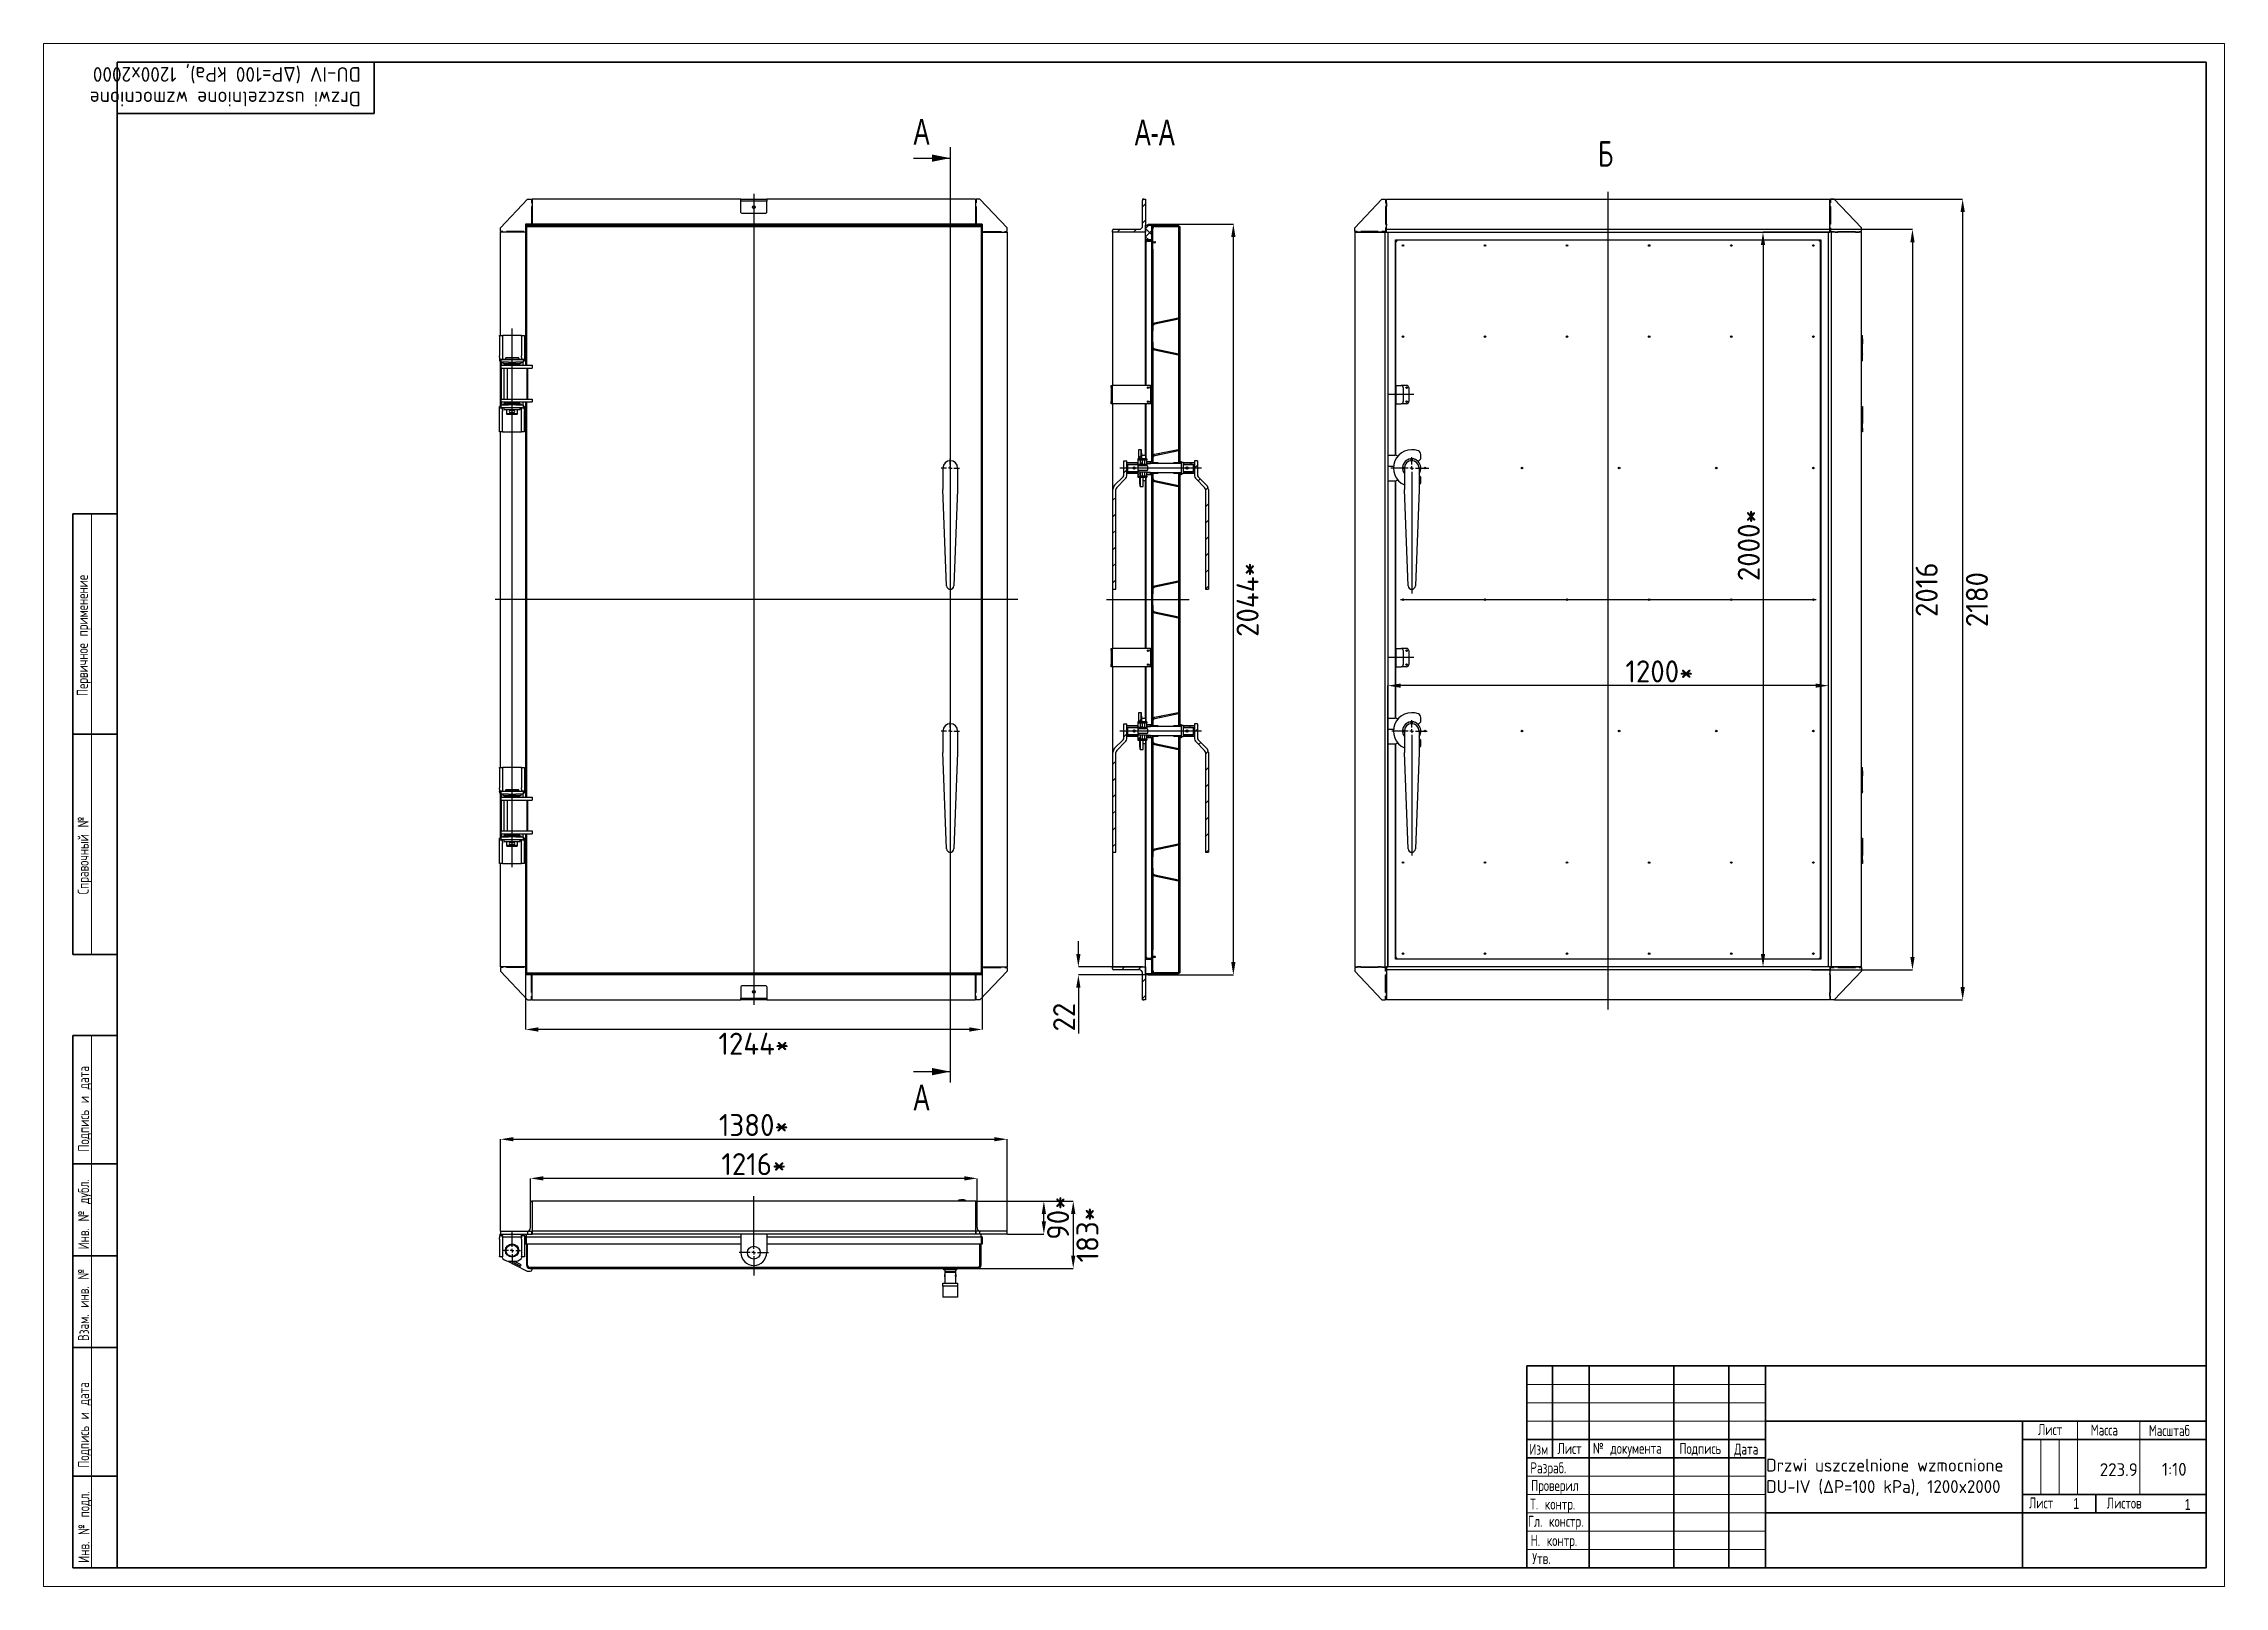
# Model space of a CAD drawing. Header units: millimetres. Extents: x 0 to 594, y 0 to 420.
import ezdxf

# ---------------------------------------------------------------- set-up
doc = ezdxf.new("R2010")
doc.units = ezdxf.units.MM
doc.header["$PDSIZE"] = -1
doc.layers.add('FORMAT', color=7, linetype='Continuous')
doc.layers.add('HIDDEN', color=30, linetype='Continuous')
doc.styles.add('GOST-2.304_Type-B', font='')
doc.styles.add('SLDTEXTSTYLE0', font='TXT', dxfattribs={"width": 0.7, "bigfont": 'bigfont'})
doc.styles.add('SLDTEXTSTYLE1', font='TXT', dxfattribs={"width": 0.7})
doc.styles.add('SLDTEXTSTYLE2', font='TXT', dxfattribs={"width": 0.491728, "bigfont": 'bigfont'})
doc.styles.get('GOST-2.304_Type-B').set_extended_font_data('GOST Common')
doc.dimstyles.new('SLDDIMSTYLE0', dxfattribs={"dimtxt": 3.5, "dimasz": 3.5, "dimexe": 0, "dimexo": 0.0625, "dimgap": 0.875, "dimtad": 2, "dimdec": 1, "dimlfac": 10, "dimrnd": 1e-09, "dimzin": 12, "dimdsep": 46, "dimtxsty": 'SLDTEXTSTYLE1', "dimsah": 1, "dimcen": 0.09, "dimadec": 0, "dimazin": 3, "dimtfac": 1, "dimtdec": 1, "dimtofl": 0, "dimtmove": 0, "dimatfit": 3, "dimfxl": 1, "dimfrac": 2, "dimtolj": 1, "dimtzin": 12, "dimarcsym": 0})

msp = doc.modelspace()

# ---------------------------------------------------------------- texts
at = {"color": 7, "linetype": 'Continuous', "lineweight": 0, "char_height": 3, "attachment_point": 1, "rotation": 90, "style": 'SLDTEXTSTYLE0'}
for s, insert in [('Первичное применение', (9.066, 242.389)), ('Справочный №', (9.271, 188.4)), ('Подпись и дата', (9.403, 118.347)), ('Инв. № дубл.', (9.384, 91.754)), ('Взам. инв. №', (9.342, 66.804)), ('Подпись и дата', (9.398, 32.301)), ('Инв. № подл.', (9.455, 6.408))]:
    msp.add_mtext(s, dxfattribs=dict(at, insert=insert))
at = {"color": 7, "linetype": 'Continuous', "lineweight": 0, "char_height": 3, "attachment_point": 1}
for s, insert, style in [('Лист', (543.232, 44.186), 'SLDTEXTSTYLE0'), ('Масса', (557.584, 44.064), 'SLDTEXTSTYLE0'), ('Масштаб', (573.413, 43.909), 'SLDTEXTSTYLE0'), ('Изм', (404.675, 38.803), 'SLDTEXTSTYLE0'), ('Лист', (412.349, 39.038), 'SLDTEXTSTYLE0'), ('№ документа', (421.986, 39.093), 'SLDTEXTSTYLE0'), ('Подпись', (445.56, 39.038), 'SLDTEXTSTYLE0'), ('Дата', (460.476, 38.882), 'SLDTEXTSTYLE0'), ('Разраб.', (404.954, 33.77), 'SLDTEXTSTYLE0'), ('Т. контр.', (404.892, 23.905), 'SLDTEXTSTYLE0'), ('Проверил', (405.162, 28.97), 'SLDTEXTSTYLE0'), ('Лист', (540.774, 24.216), 'SLDTEXTSTYLE0'), ('1', (552.863, 24.062), 'SLDTEXTSTYLE1'), ('Листов', (561.962, 24.178), 'SLDTEXTSTYLE0'), ('1', (583.224, 23.811), 'SLDTEXTSTYLE1'), ('Гл. констр.', (404.296, 19.203), 'SLDTEXTSTYLE0'), ('Н. контр.', (405.033, 13.993), 'SLDTEXTSTYLE0'), ('Утв.', (405.461, 9.092), 'SLDTEXTSTYLE0')]:
    msp.add_mtext(s, dxfattribs=dict(at, insert=insert, style=style))
at = {"color": 7, "linetype": 'Continuous', "lineweight": 0, "char_height": 3.5, "attachment_point": 1, "style": 'GOST-2.304_Type-B'}
for s, insert, width in [('Drzwi uszczelnione {\\fGOST Common|b0|i0|c0|p34;wzmocnione } DU-IV (ΔP=100 kPa), 1200x2000', (469.185, 34.753), 70.6658), ('223.9', (560.064, 33.524), 68.74656), ('1:10', (576.999, 33.629), 68.74656)]:
    msp.add_mtext(s, dxfattribs=dict(at, insert=insert, width=width))
at = {"layer": 'FORMAT', "insert": (86.363, 402.944), "char_height": 4, "width": 80.75894, "attachment_point": 1, "rotation": 180, "style": 'SLDTEXTSTYLE2'}
msp.add_mtext('{\\fGOST Common|b0|i0|c204|p34;\\W1;\\C7;\\fGOST Common|b0|i0|c0|p34;Drzwi uszczelnione wzmocnione  DU-IV (ΔP=100 kPa), 1200x2000}', dxfattribs=at)
at = {"layer": 'FORMAT', "char_height": 7}
for s, insert, attachment_point, style in [('A', (236.946, 399.516), 1, 'SLDTEXTSTYLE1'), ('A-A', (302.656, 399.297), 2, 'SLDTEXTSTYLE1'), ('Б', (425.465, 393.493), 2, 'SLDTEXTSTYLE0'), ('A', (236.946, 136.575), 1, 'SLDTEXTSTYLE1')]:
    msp.add_mtext(s, dxfattribs=dict(at, insert=insert, attachment_point=attachment_point, style=style))

# ---------------------------------------------------------------- blocks, each defined once
blk = doc.blocks.new('_D_4')
at = {"layer": 'Defpoints', "color": 0, "transparency": 16777216}
for p in [(131.25, 166.45), (255.65, 166.45), (131.25, 151.61)]:
    blk.add_point(p, dxfattribs=at)
at = {"layer": 'FORMAT', "color": 0, "lineweight": -2, "transparency": 16777216}
for p, q in [((131.25, 166.39), (131.25, 151.61)), ((255.65, 166.39), (255.65, 151.61)), ((252.15, 151.61), (134.75, 151.61))]:
    blk.add_line(p, q, dxfattribs=at)
at = {"layer": 'FORMAT', "color": 0, "transparency": 16777216}
for points in [[(134.75, 152.19), (134.75, 151.02), (131.25, 151.61)], [(252.15, 152.19), (252.15, 151.02), (255.65, 151.61)]]:
    blk.add_solid(points, dxfattribs=at)
at = {"layer": 'FORMAT', "color": 0, "transparency": 16777216, "insert": (193.45, 150.73), "char_height": 6, "attachment_point": 2, "style": 'GOST-2.304_Type-B'}
blk.add_mtext('\\A1;1244*', dxfattribs=at)
blk = doc.blocks.new('SW_CENTERMARKSYMBOL_0')
at = {"layer": 'FORMAT', "color": 0}
for p, q in [((-1, 0), (-2.5, 0)), ((0, 0), (-0.5, 0)), ((0, 1), (0, 2.5)), ((0, 0), (0, 0.5)), ((0, 0), (0, -0.5)), ((0, 0), (0.5, 0)), ((1, 0), (2.5, 0)), ((0, -1), (0, -35.2))]:
    blk.add_line(p, q, dxfattribs=at)
blk = doc.blocks.new('SW_CENTERMARKSYMBOL_1')
at = {"layer": 'FORMAT', "color": 0}
for p, q in [((-1, 0), (-2.5, 0)), ((0, 0), (-0.5, 0)), ((0, 1), (0, 2.5)), ((0, 0), (0, 0.5)), ((0, 0), (0, -0.5)), ((0, 0), (0.5, 0)), ((1, 0), (2.5, 0)), ((0, -1), (0, -34.14))]:
    blk.add_line(p, q, dxfattribs=at)
blk = doc.blocks.new('SW_HATCH_0')
at = {"color": 0, "linetype": 'Continuous', "lineweight": 18}
for p, q in [((0, 0), (0.8, 0.8)), ((0, -4.49), (0.8, -3.69)), ((0.8, -5.94), (1.67, -5.06)), ((2.5, -7.64), (0.8, -5.94)), ((2.5, -5.39), (2.17, -5.06)), ((2.84, -5.74), (2.62, -5.51)), ((6.96, -5.36), (6.66, -5.06)), ((-6.96, -6.96), (-6.16, -6.16)), ((-2.47, -6.96), (-1.67, -6.16)), ((0.8, -8.18), (2.5, -6.48)), ((1.68, -9.06), (0.8, -8.18)), ((1.78, -9.16), (1.68, -9.06)), ((2.16, -9.06), (2.5, -8.73)), ((2.5, -9.88), (2.4, -9.78)), ((2.8, -10.18), (2.5, -9.88)), ((9.8, -8.16), (10.1, -7.86)), ((2.5, -14.37), (2.4, -14.27)), ((9.8, -12.65), (10.1, -12.35)), ((9.8, -17.14), (10.1, -16.84)), ((2.5, -18.86), (2.4, -18.76)), ((2.5, -23.35), (2.4, -23.25)), ((9.8, -21.63), (10.1, -21.33)), ((2.5, -27.84), (2.4, -27.74)), ((9.8, -26.12), (10.1, -25.82)), ((2.5, -32.33), (2.4, -32.23)), ((2.5, -33.42), (2.8, -33.12)), ((4.08, -31.84), (4.47, -31.45)), ((9.75, -30.66), (9.76, -30.65)), ((9.8, -30.61), (10.1, -30.31)), ((9.8, -35.1), (10.1, -34.8)), ((2.5, -36.82), (2.4, -36.72)), ((2.5, -41.31), (2.4, -41.21)), ((2.5, -37.91), (2.8, -37.61)), ((5.43, -39.47), (5.68, -39.22)), ((9.14, -40.25), (9.4, -39.99)), ((9.8, -39.59), (10.1, -39.29)), ((2.5, -45.8), (2.4, -45.7)), ((9.8, -44.08), (10.1, -43.78)), ((2.5, -50.29), (2.4, -50.19)), ((9.8, -48.57), (10.1, -48.27)), ((9.8, -53.06), (10.1, -52.76)), ((2.5, -54.78), (2.4, -54.68)), ((2.5, -59.27), (2.4, -59.17)), ((9.8, -57.55), (10.1, -57.25)), ((2.5, -63.76), (2.4, -63.66)), ((9.8, -62.04), (10.1, -61.74)), ((-1.17, -68.52), (-0.37, -67.72)), ((-0.1, -70.14), (-0.7, -69.54)), ((1.9, -69.94), (2.1, -69.74)), ((2.5, -68.25), (2.4, -68.15)), ((2.5, -69.34), (2.8, -69.04)), ((4.1, -69.85), (3.91, -69.66)), ((4.23, -67.61), (4.62, -67.22)), ((8.7, -69.96), (8.5, -69.76)), ((9.8, -66.53), (10.1, -66.23)), ((13.39, -70.16), (12.89, -69.66)), ((14.1, -71.21), (14.9, -70.41)), ((-5.1, -72.45), (-4.3, -71.65)), ((-2.07, -72.66), (-2.57, -72.16)), ((-1.3, -73.14), (-0.7, -72.54)), ((2.5, -72.74), (2.16, -72.4)), ((2.5, -77.23), (2.4, -77.13)), ((2.5, -73.83), (2.8, -73.53)), ((5.53, -75.29), (5.78, -75.04)), ((9.24, -76.07), (9.5, -75.81)), ((9.8, -75.51), (10.1, -75.21)), ((11.4, -72.66), (11.1, -72.36)), ((15.12, -74.68), (15.69, -74.12)), ((17.1, -77.19), (17.81, -76.48)), ((-8.1, -79.94), (-7.3, -79.14)), ((2.5, -81.72), (2.4, -81.62)), ((9.8, -80), (10.1, -79.7)), ((17.1, -81.68), (17.9, -80.88)), ((-8.1, -84.43), (-7.3, -83.63)), ((-8.1, -88.92), (-7.3, -88.12)), ((2.5, -86.21), (2.4, -86.11)), ((9.8, -84.49), (10.1, -84.19)), ((9.8, -88.98), (10.1, -88.68)), ((17.1, -86.17), (17.9, -85.37)), ((-8.1, -93.41), (-7.3, -92.61)), ((2.5, -90.7), (2.4, -90.6)), ((9.8, -93.47), (10.1, -93.17)), ((17.1, -90.66), (17.9, -89.86)), ((17.1, -95.15), (17.9, -94.35)), ((-8.1, -97.9), (-7.3, -97.1)), ((2.5, -95.19), (2.4, -95.09)), ((2.5, -99.68), (2.4, -99.58)), ((9.8, -97.96), (10.1, -97.66)), ((17.1, -99.64), (17.9, -98.84)), ((-8.1, -102.39), (-7.3, -101.59)), ((2.5, -104.17), (2.4, -104.07)), ((2.5, -105.26), (2.8, -104.96)), ((4.39, -103.38), (4.77, -102.99)), ((9.8, -102.45), (10.1, -102.15)), ((9.8, -106.94), (10.1, -106.64)), ((17.1, -104.13), (17.9, -103.33)), ((2.5, -108.66), (2.4, -108.56)), ((2.5, -109.75), (2.8, -109.45)), ((5.63, -111.11), (5.88, -110.86)), ((9.34, -111.89), (9.6, -111.64)), ((9.8, -111.43), (10.1, -111.13)), ((2.5, -113.15), (2.4, -113.05)), ((2.5, -117.64), (2.4, -117.54)), ((9.8, -115.92), (10.1, -115.62)), ((2.5, -122.13), (2.4, -122.03)), ((9.8, -120.41), (10.1, -120.11)), ((9.8, -124.9), (10.1, -124.6)), ((2.5, -126.62), (2.4, -126.52)), ((9.8, -129.39), (10.1, -129.09)), ((2.5, -131.11), (2.4, -131.01)), ((2.5, -135.6), (2.4, -135.5)), ((9.8, -133.88), (10.1, -133.58)), ((-1.04, -140.24), (-0.37, -139.56)), ((-0.33, -141.75), (-0.7, -141.38)), ((2.16, -141.52), (2.5, -141.18)), ((2.5, -140.09), (2.4, -139.99)), ((2.5, -141.18), (2.8, -140.88)), ((4.54, -139.14), (4.93, -138.76)), ((7.38, -138.55), (7.76, -138.17)), ((9.8, -138.37), (10.1, -138.07)), ((13.15, -141.76), (12.65, -141.26)), ((14.1, -143.05), (14.9, -142.25)), ((-5.1, -144.29), (-4.3, -143.49)), ((-2.31, -144.26), (-2.81, -143.76)), ((-1.28, -144.96), (-0.7, -144.38)), ((-0.1, -143.78), (-0.09, -143.77)), ((1.37, -144.56), (1.94, -143.99)), ((2.51, -145.66), (2.8, -145.37)), ((3.87, -146.55), (4.12, -146.3)), ((3.91, -144.26), (4.1, -144.07)), ((5.73, -146.94), (5.98, -146.68)), ((7.59, -147.32), (7.84, -147.07)), ((9.44, -147.71), (9.7, -147.46)), ((9.8, -147.35), (10.1, -147.05)), ((11.16, -144.26), (11.1, -144.2)), ((15.24, -146.4), (15.81, -145.84)), ((17.1, -149.03), (17.87, -148.27)), ((-8.1, -151.78), (-7.3, -150.98)), ((2.5, -149.07), (2.4, -148.97)), ((2.5, -153.56), (2.4, -153.46)), ((9.8, -151.84), (10.1, -151.54)), ((17.1, -153.52), (17.9, -152.72)), ((-8.1, -156.27), (-7.3, -155.47)), ((-8.1, -160.76), (-7.3, -159.96)), ((2.5, -158.05), (2.4, -157.95)), ((9.8, -156.33), (10.1, -156.03)), ((17.1, -158.01), (17.9, -157.21)), ((-8.1, -165.25), (-7.3, -164.45)), ((2.5, -162.54), (2.4, -162.44)), ((9.8, -160.82), (10.1, -160.52)), ((9.8, -165.31), (10.1, -165.01)), ((17.1, -162.51), (17.9, -161.71)), ((17.1, -167), (17.9, -166.2)), ((-8.1, -169.74), (-7.3, -168.94)), ((2.5, -167.03), (2.4, -166.93)), ((2.5, -171.52), (2.4, -171.42)), ((9.8, -169.81), (10.1, -169.51)), ((17.1, -171.49), (17.9, -170.69)), ((-8.1, -174.23), (-7.3, -173.43)), ((2.5, -176.01), (2.4, -175.91)), ((2.57, -177.04), (2.8, -176.81)), ((4.69, -174.91), (5.08, -174.53)), ((9.8, -174.3), (10.1, -174)), ((17.31, -175.76), (17.9, -175.18)), ((5.83, -182.76), (6.08, -182.5)), ((9.54, -183.53), (9.75, -183.33)), ((9.8, -178.79), (10.1, -178.49)), ((9.8, -183.28), (10.1, -182.98)), ((2.5, -185), (2.4, -184.9)), ((2.5, -189.49), (2.4, -189.39)), ((9.8, -187.77), (10.1, -187.47)), ((2.5, -193.98), (2.4, -193.88)), ((9.8, -192.26), (10.1, -191.96)), ((2.5, -198.47), (2.4, -198.37)), ((9.8, -196.75), (10.1, -196.45)), ((9.8, -201.24), (10.1, -200.94)), ((-5.71, -207.76), (-4.91, -206.96)), ((-1.22, -207.76), (-0.42, -206.96)), ((2.5, -202.96), (2.4, -202.86)), ((2.8, -203.26), (2.5, -202.96)), ((9.8, -205.73), (10.1, -205.43)), ((0, -211.04), (0.8, -210.24)), ((3.92, -208.86), (3.62, -208.56)), ((8.41, -208.86), (8.11, -208.56)), ((0, -215.53), (0.8, -214.73))]:
    blk.add_line(p, q, dxfattribs=at)
blk = doc.blocks.new('_D_5')
at = {"layer": 'Defpoints', "color": 0, "transparency": 16777216}
for p in [(302.85, 370.85), (324.06, 370.85), (301.85, 166.45)]:
    blk.add_point(p, dxfattribs=at)
at = {"layer": 'FORMAT', "color": 0, "lineweight": -2, "transparency": 16777216}
for p, q in [((302.91, 370.85), (324.06, 370.85)), ((324.06, 169.95), (324.06, 367.35)), ((301.91, 166.45), (324.06, 166.45))]:
    blk.add_line(p, q, dxfattribs=at)
at = {"layer": 'FORMAT', "color": 0, "transparency": 16777216}
for points in [[(323.48, 367.35), (324.64, 367.35), (324.06, 370.85)], [(323.48, 169.95), (324.64, 169.95), (324.06, 166.45)]]:
    blk.add_solid(points, dxfattribs=at)
at = {"layer": 'FORMAT', "color": 0, "transparency": 16777216, "insert": (324.93, 268.65), "char_height": 6, "attachment_point": 2, "rotation": 90, "style": 'GOST-2.304_Type-B'}
blk.add_mtext('\\A1;2044*', dxfattribs=at)
blk = doc.blocks.new('_D_11')
at = {"layer": 'Defpoints', "color": 0, "transparency": 16777216}
for p in [(486.55, 368.65), (468.33, 168.65), (486.55, 168.65)]:
    blk.add_point(p, dxfattribs=at)
at = {"layer": 'FORMAT', "color": 0, "lineweight": -2, "transparency": 16777216}
for p, q in [((486.49, 368.65), (468.33, 368.65)), ((468.33, 365.15), (468.33, 172.15)), ((486.49, 168.65), (468.33, 168.65))]:
    blk.add_line(p, q, dxfattribs=at)
at = {"layer": 'FORMAT', "color": 0, "transparency": 16777216}
for points in [[(467.75, 365.15), (468.91, 365.15), (468.33, 368.65)], [(467.75, 172.15), (468.91, 172.15), (468.33, 168.65)]]:
    blk.add_solid(points, dxfattribs=at)
at = {"layer": 'FORMAT', "color": 0, "transparency": 16777216, "insert": (461.45, 283.45), "char_height": 6, "attachment_point": 2, "rotation": 90, "style": 'GOST-2.304_Type-B'}
blk.add_mtext('\\A1;2000*', dxfattribs=at)
blk = doc.blocks.new('_D_12')
at = {"layer": 'Defpoints', "color": 0, "transparency": 16777216}
for p in [(366.15, 245.22), (366.15, 168.65), (486.15, 168.65)]:
    blk.add_point(p, dxfattribs=at)
at = {"layer": 'FORMAT', "color": 0, "lineweight": -2, "transparency": 16777216}
for p, q in [((366.15, 168.71), (366.15, 245.22)), ((482.65, 245.22), (369.65, 245.22)), ((486.15, 168.71), (486.15, 245.22))]:
    blk.add_line(p, q, dxfattribs=at)
at = {"layer": 'FORMAT', "color": 0, "transparency": 16777216}
for points in [[(369.65, 245.8), (369.65, 244.64), (366.15, 245.22)], [(482.65, 245.8), (482.65, 244.64), (486.15, 245.22)]]:
    blk.add_solid(points, dxfattribs=at)
at = {"layer": 'FORMAT', "color": 0, "transparency": 16777216, "insert": (440.11, 252.09), "char_height": 6, "attachment_point": 2, "style": 'GOST-2.304_Type-B'}
blk.add_mtext('\\A1;1200*', dxfattribs=at)
blk = doc.blocks.new('SW_CENTERMARKSYMBOL_2')
at = {"layer": 'FORMAT', "color": 0}
for p, q in [((-1, 0), (-5.65, 0)), ((0, 0), (-0.5, 0)), ((0, 1), (0, 3)), ((0, 0), (0, 0.5)), ((0, 0), (0, -0.5)), ((0, 0), (0.5, 0)), ((1, 0), (4.67, 0)), ((0, -1), (0, -34.15))]:
    blk.add_line(p, q, dxfattribs=at)
blk = doc.blocks.new('SW_CENTERMARKSYMBOL_3')
at = {"layer": 'FORMAT', "color": 0}
for p, q in [((-1, 0), (-5.38, 0)), ((0, 0), (-0.5, 0)), ((0, 1), (0, 3)), ((0, 0), (0, 0.5)), ((0, 0), (0, -0.5)), ((0, 0), (0.5, 0)), ((1, 0), (4.21, 0)), ((0, -1), (0, -33.89))]:
    blk.add_line(p, q, dxfattribs=at)
blk = doc.blocks.new('_D_18')
at = {"layer": 'Defpoints', "color": 0, "transparency": 16777216}
for p in [(132.65, 111.08), (132.65, 104.54), (254.25, 104.54)]:
    blk.add_point(p, dxfattribs=at)
at = {"layer": 'FORMAT', "color": 0, "lineweight": -2, "transparency": 16777216}
for p, q in [((132.65, 104.6), (132.65, 111.08)), ((250.75, 111.08), (136.15, 111.08)), ((254.25, 104.6), (254.25, 111.08))]:
    blk.add_line(p, q, dxfattribs=at)
at = {"layer": 'FORMAT', "color": 0, "transparency": 16777216}
for points in [[(136.15, 111.66), (136.15, 110.49), (132.65, 111.08)], [(250.75, 111.66), (250.75, 110.49), (254.25, 111.08)]]:
    blk.add_solid(points, dxfattribs=at)
at = {"layer": 'FORMAT', "color": 0, "transparency": 16777216, "insert": (193.45, 117.95), "char_height": 6, "attachment_point": 2, "style": 'GOST-2.304_Type-B'}
blk.add_mtext('\\A1;1216*', dxfattribs=at)
blk = doc.blocks.new('_D_19')
at = {"layer": 'Defpoints', "color": 0, "transparency": 16777216}
for p in [(262.45, 121.73), (124.45, 96.67), (262.45, 96.67)]:
    blk.add_point(p, dxfattribs=at)
at = {"layer": 'FORMAT', "color": 0, "lineweight": -2, "transparency": 16777216}
for p, q in [((124.45, 96.73), (124.45, 121.73)), ((127.95, 121.73), (258.95, 121.73)), ((262.45, 96.73), (262.45, 121.73))]:
    blk.add_line(p, q, dxfattribs=at)
at = {"layer": 'FORMAT', "color": 0, "transparency": 16777216}
for points in [[(127.95, 122.31), (127.95, 121.15), (124.45, 121.73)], [(258.95, 122.31), (258.95, 121.15), (262.45, 121.73)]]:
    blk.add_solid(points, dxfattribs=at)
at = {"layer": 'FORMAT', "color": 0, "transparency": 16777216, "insert": (193.45, 128.6), "char_height": 6, "attachment_point": 2, "style": 'GOST-2.304_Type-B'}
blk.add_mtext('\\A1;1380*', dxfattribs=at)
blk = doc.blocks.new('_D_20')
at = {"layer": 'Defpoints', "color": 0, "transparency": 16777216}
for p in [(253.85, 104.87), (272.45, 104.87), (262.45, 95.87)]:
    blk.add_point(p, dxfattribs=at)
at = {"layer": 'FORMAT', "color": 0, "lineweight": -2, "transparency": 16777216}
for p, q in [((253.91, 104.87), (272.45, 104.87)), ((272.45, 99.37), (272.45, 101.37)), ((262.51, 95.87), (272.45, 95.87))]:
    blk.add_line(p, q, dxfattribs=at)
at = {"layer": 'FORMAT', "color": 0, "transparency": 16777216}
for points in [[(271.86, 101.37), (273.03, 101.37), (272.45, 104.87)], [(271.86, 99.37), (273.03, 99.37), (272.45, 95.87)]]:
    blk.add_solid(points, dxfattribs=at)
at = {"layer": 'FORMAT', "color": 0, "transparency": 16777216, "insert": (273.32, 100.37), "char_height": 6, "attachment_point": 2, "rotation": 90, "style": 'GOST-2.304_Type-B'}
blk.add_mtext('\\A1;90*', dxfattribs=at)
blk = doc.blocks.new('_D_21')
at = {"layer": 'Defpoints', "color": 0, "transparency": 16777216}
for p in [(253.85, 104.87), (254.45, 86.57), (280.45, 86.57)]:
    blk.add_point(p, dxfattribs=at)
at = {"layer": 'FORMAT', "color": 0, "lineweight": -2, "transparency": 16777216}
for p, q in [((253.91, 104.87), (280.45, 104.87)), ((280.45, 101.37), (280.45, 90.07)), ((254.51, 86.57), (280.45, 86.57))]:
    blk.add_line(p, q, dxfattribs=at)
at = {"layer": 'FORMAT', "color": 0, "transparency": 16777216}
for points in [[(279.86, 101.37), (281.03, 101.37), (280.45, 104.87)], [(279.86, 90.07), (281.03, 90.07), (280.45, 86.57)]]:
    blk.add_solid(points, dxfattribs=at)
at = {"layer": 'FORMAT', "color": 0, "transparency": 16777216, "insert": (281.32, 95.72), "char_height": 6, "attachment_point": 2, "rotation": 90, "style": 'GOST-2.304_Type-B'}
blk.add_mtext('\\A1;183*', dxfattribs=at)
blk = doc.blocks.new('SW_CENTERMARKSYMBOL_4')
at = {"layer": 'FORMAT', "color": 0}
for p, q in [((0, 1), (0, 15.38)), ((-1, 0), (-4, 0)), ((0, 0), (-0.5, 0)), ((0, 0), (0, 0.5)), ((0, 0), (0, -0.5)), ((0, 0), (0.5, 0)), ((1, 0), (4, 0)), ((0, -1), (0, -6.28))]:
    blk.add_line(p, q, dxfattribs=at)
blk = doc.blocks.new('SW_CENTERMARKSYMBOL_5')
at = {"layer": 'FORMAT', "color": 0}
for p, q in [((-1, 0), (-2.3, 0)), ((0, 0), (-0.5, 0)), ((0, 1), (0, 5.02)), ((0, 0), (0, 0.5)), ((0, 0), (0, -0.5)), ((0, 0), (0.5, 0)), ((1, 0), (2.3, 0)), ((0, -1), (0, -3.66))]:
    blk.add_line(p, q, dxfattribs=at)
blk = doc.blocks.new('*D55')
at = {"layer": 'Defpoints', "color": 0, "transparency": 16777216}
for p in [(483.89, 369.45), (481.46, 167.85), (509.04, 167.85)]:
    blk.add_point(p, dxfattribs=at)
at = {"layer": 'FORMAT', "color": 0, "lineweight": -2, "transparency": 16777216}
for p, q in [((483.95, 369.45), (509.04, 369.45)), ((509.04, 365.95), (509.04, 171.35)), ((481.52, 167.85), (509.04, 167.85))]:
    blk.add_line(p, q, dxfattribs=at)
at = {"layer": 'FORMAT', "color": 0, "transparency": 16777216}
for points in [[(508.46, 365.95), (509.62, 365.95), (509.04, 369.45)], [(508.46, 171.35), (509.62, 171.35), (509.04, 167.85)]]:
    blk.add_solid(points, dxfattribs=at)
at = {"layer": 'FORMAT', "color": 0, "transparency": 16777216, "insert": (512.91, 271.32), "char_height": 6, "attachment_point": 5, "rotation": 90, "style": 'GOST-2.304_Type-B'}
blk.add_mtext('\\A1;2016', dxfattribs=at)
blk = doc.blocks.new('*D56')
at = {"layer": 'Defpoints', "color": 0, "transparency": 16777216}
for p in [(281.85, 166.45), (299.39, 168.65), (301.65, 166.45)]:
    blk.add_point(p, dxfattribs=at)
at = {"layer": 'FORMAT', "color": 0, "lineweight": -2, "transparency": 16777216}
for p, q in [((281.85, 172.15), (281.85, 175.65)), ((299.33, 168.65), (281.85, 168.65)), ((301.59, 166.45), (281.85, 166.45)), ((281.85, 162.95), (281.85, 150.5))]:
    blk.add_line(p, q, dxfattribs=at)
at = {"layer": 'FORMAT', "color": 0, "transparency": 16777216}
for points in [[(281.26, 172.15), (282.43, 172.15), (281.85, 168.65)], [(281.26, 162.95), (282.43, 162.95), (281.85, 166.45)]]:
    blk.add_solid(points, dxfattribs=at)
at = {"layer": 'FORMAT', "color": 0, "transparency": 16777216, "insert": (277.97, 154.98), "char_height": 6, "attachment_point": 5, "rotation": 90, "style": 'GOST-2.304_Type-B'}
blk.add_mtext('\\A1;22', dxfattribs=at)
blk = doc.blocks.new('*D58')
at = {"layer": 'Defpoints', "color": 0, "transparency": 16777216}
for p in [(486.55, 377.65), (487.75, 159.65), (522.71, 159.65)]:
    blk.add_point(p, dxfattribs=at)
at = {"layer": 'FORMAT', "color": 0, "lineweight": -2, "transparency": 16777216}
for p, q in [((486.61, 377.65), (522.71, 377.65)), ((522.71, 374.15), (522.71, 163.15)), ((487.81, 159.65), (522.71, 159.65))]:
    blk.add_line(p, q, dxfattribs=at)
at = {"layer": 'FORMAT', "color": 0, "transparency": 16777216}
for points in [[(522.13, 374.15), (523.3, 374.15), (522.71, 377.65)], [(522.13, 163.15), (523.3, 163.15), (522.71, 159.65)]]:
    blk.add_solid(points, dxfattribs=at)
at = {"layer": 'FORMAT', "color": 0, "transparency": 16777216, "insert": (526.59, 268.65), "char_height": 6, "attachment_point": 5, "rotation": 90, "style": 'GOST-2.304_Type-B'}
blk.add_mtext('\\A1;2180', dxfattribs=at)

# ---------------------------------------------------------------- dimensions: what is measured, and where the dimension line sits
at = {"layer": 'FORMAT'}
for base, p1, p2, picture, middle in [((522.714, 159.652), (486.548, 377.652), (487.748, 159.652), '*D58', (526.589, 268.652)), ((281.848, 166.452), (299.394, 168.652), (301.653, 166.452), '*D56', (277.973, 154.977))]:
    dim = msp.add_linear_dim(base=base, p1=p1, p2=p2, angle=90, dimstyle='SLDDIMSTYLE0', override={"dimtxt": 6, "dimtxsty": 'GOST-2.304_Type-B'}, dxfattribs=at)
    dim.commit()
    dim.dimension.update_dxf_attribs({"geometry": picture, "text_midpoint": middle})
for base, p1, p2, picture, middle in [((324.06, 370.852), (301.852, 166.452), (302.852, 370.852), '_D_5', (324.06, 268.652)), ((468.329, 168.652), (486.548, 368.652), (486.548, 168.652), '_D_11', (468.329, 283.451)), ((272.446, 104.868), (262.446, 95.868), (253.846, 104.868), '_D_20', (272.446, 100.368)), ((280.446, 86.568), (253.846, 104.868), (254.446, 86.568), '_D_21', (280.446, 95.718))]:
    dim = msp.add_linear_dim(base=base, p1=p1, p2=p2, angle=90, text='<>*', dimstyle='SLDDIMSTYLE0', override={"dimtxt": 6, "dimtxsty": 'GOST-2.304_Type-B'}, dxfattribs=at)
    dim.commit()
    dim.dimension.update_dxf_attribs({"geometry": picture, "text_midpoint": middle, "dimtype": 160})
dim = msp.add_linear_dim(base=(509.039, 167.852), p1=(483.887, 369.452), p2=(481.458, 167.852), angle=90, dimstyle='SLDDIMSTYLE0', override={"dimtxt": 6, "dimtxsty": 'GOST-2.304_Type-B'}, dxfattribs=at)
dim.commit()
dim.dimension.update_dxf_attribs({"geometry": '*D55', "text_midpoint": (509.039, 271.317), "dimtype": 160})
for base, p1, p2, picture, middle in [((366.148, 245.22), (486.148, 168.652), (366.148, 168.652), '_D_12', (440.109, 245.22)), ((131.246, 151.606), (255.646, 166.452), (131.246, 166.452), '_D_4', (193.446, 151.606)), ((262.446, 121.73), (124.446, 96.668), (262.446, 96.668), '_D_19', (193.446, 121.73)), ((132.646, 111.075), (254.246, 104.538), (132.646, 104.538), '_D_18', (193.446, 111.075))]:
    dim = msp.add_linear_dim(base=base, p1=p1, p2=p2, text='<>*', dimstyle='SLDDIMSTYLE0', override={"dimtxt": 6, "dimtxsty": 'GOST-2.304_Type-B'}, dxfattribs=at)
    dim.commit()
    dim.dimension.update_dxf_attribs({"geometry": picture, "text_midpoint": middle, "dimtype": 160})

# ---------------------------------------------------------------- linework, layer by layer
at = {"color": 7, "linetype": 'Continuous', "lineweight": 35}
for p, q in [((20, 415), (589, 415)), ((20, 415), (20, 5)), ((90, 401), (90, 415)), ((589, 415), (589, 5)), ((20, 401), (90, 401)), ((8, 172), (8, 292)), ((8, 292), (20, 292)), ((8, 232), (20, 232)), ((20, 172), (8, 172)), ((8, 5), (8, 150)), ((8, 150), (20, 150)), ((8, 115), (20, 115)), ((8, 90), (20, 90)), ((8, 65), (20, 65)), ((404, 5), (404, 60)), ((404, 60), (589, 60)), ((411, 60), (411, 35)), ((421, 60), (421, 5)), ((444, 60), (444, 5)), ((459, 60), (459, 5)), ((469, 60), (469, 5)), ((469, 45), (589, 45)), ((539, 5), (539, 45)), ((404, 40), (469, 40)), ((539, 40), (589, 40)), ((8, 30), (20, 30)), ((404, 35), (469, 35)), ((539, 25), (589, 25)), ((559, 25), (559, 20)), ((469, 20), (589, 20)), ((20, 5), (8, 5)), ((20, 5), (589, 5))]:
    msp.add_line(p, q, dxfattribs=at)
at = {"color": 7, "linetype": 'Continuous', "lineweight": 18}
for p, q in [((13, 292), (13, 172)), ((13, 150), (13, 5)), ((404, 55), (469, 55)), ((404, 50), (469, 50)), ((404, 45), (469, 45)), ((544, 40), (544, 25)), ((549, 40), (549, 25)), ((404, 30), (469, 30)), ((404, 25), (469, 25)), ((404, 20), (469, 20)), ((404, 15), (469, 15)), ((404, 10), (469, 10))]:
    msp.add_line(p, q, dxfattribs=at)
at = {"color": 7, "linetype": 'Continuous', "lineweight": 0}
for p, q in [((554, 45), (554, 25)), ((571, 45), (571, 25))]:
    msp.add_line(p, q, dxfattribs=at)
at = {"layer": 'FORMAT'}
for p, q in [((236.946, 388.833), (246.946, 388.833)), ((246.946, 391.833), (246.946, 137.132)), ((124.446, 369.852), (131.846, 377.652)), ((131.846, 377.652), (132.846, 377.652)), ((132.846, 377.652), (132.846, 376.652)), ((132.846, 376.652), (133.046, 376.652)), ((133.046, 375.652), (132.846, 375.652)), ((132.846, 375.652), (132.846, 370.852)), ((133.046, 377.652), (133.046, 370.852)), ((189.946, 377.652), (133.046, 377.652)), ((133.046, 376.652), (133.046, 375.652)), ((189.946, 377.152), (189.946, 377.652)), ((189.946, 377.652), (193.446, 377.652)), ((193.446, 377.152), (189.946, 377.152)), ((189.946, 376.652), (189.946, 377.152)), ((189.946, 374.052), (189.946, 376.652)), ((193.446, 379.106), (193.446, 158.355)), ((193.446, 377.652), (196.946, 377.652)), ((196.946, 377.152), (193.446, 377.152)), ((196.946, 377.652), (196.946, 377.152)), ((253.846, 377.652), (196.946, 377.652)), ((196.946, 376.652), (196.946, 377.152)), ((196.946, 374.052), (196.946, 376.652)), ((253.846, 377.652), (253.846, 370.852)), ((253.846, 376.652), (253.846, 375.652)), ((254.046, 376.652), (253.846, 376.652)), ((253.846, 375.652), (254.046, 375.652)), ((254.046, 377.652), (254.046, 376.652)), ((255.046, 377.652), (254.046, 377.652)), ((254.046, 375.652), (254.046, 370.852)), ((262.446, 369.852), (255.046, 377.652)), ((299.682, 377.652), (299.352, 377.652)), ((299.352, 377.652), (299.352, 377.322)), ((299.352, 370.452), (299.352, 377.322)), ((299.682, 377.652), (300.152, 377.652)), ((300.152, 377.652), (300.152, 368.652)), ((357.148, 369.852), (364.548, 377.652)), ((364.548, 377.652), (365.548, 377.652)), ((365.548, 377.652), (365.548, 376.652)), ((365.548, 376.652), (365.748, 376.652)), ((365.748, 375.652), (365.548, 375.652)), ((365.548, 375.652), (365.548, 370.852)), ((365.748, 377.652), (486.548, 377.652)), ((365.748, 377.322), (365.748, 377.652)), ((365.748, 370.452), (365.748, 377.322)), ((365.748, 376.652), (365.748, 375.652)), ((426.148, 157.068), (426.148, 379.665)), ((486.548, 377.322), (486.548, 377.652)), ((486.548, 370.452), (486.548, 377.322)), ((486.548, 376.652), (486.548, 375.652)), ((486.748, 376.652), (486.548, 376.652)), ((486.548, 375.652), (486.748, 375.652)), ((486.748, 377.652), (486.748, 376.652)), ((487.748, 377.652), (486.748, 377.652)), ((486.748, 375.652), (486.748, 370.852)), ((495.148, 369.852), (487.748, 377.652)), ((124.446, 368.852), (124.446, 369.852)), ((125.046, 368.852), (124.446, 368.852)), ((124.446, 340.552), (124.446, 368.652)), ((131.246, 368.652), (124.446, 368.652)), ((125.046, 368.652), (125.046, 368.852)), ((126.046, 368.652), (125.046, 368.652)), ((130.846, 368.852), (126.046, 368.852)), ((126.046, 368.852), (126.046, 368.652)), ((130.846, 368.652), (130.846, 368.852)), ((131.246, 368.652), (130.846, 368.652)), ((131.546, 370.852), (131.246, 370.852)), ((131.246, 370.852), (131.246, 332.452)), ((255.346, 370.852), (131.546, 370.852)), ((131.546, 370.552), (131.546, 370.852)), ((131.546, 370.852), (131.546, 370.252)), ((131.846, 370.552), (131.546, 370.552)), ((131.546, 370.252), (131.546, 332.452)), ((131.546, 370.252), (132.446, 370.252)), ((131.846, 370.252), (131.846, 370.552)), ((131.846, 370.552), (132.446, 370.552)), ((132.446, 370.552), (254.446, 370.552)), ((132.446, 370.252), (254.446, 370.252)), ((190.146, 373.852), (196.746, 373.852)), ((254.446, 370.552), (255.046, 370.552)), ((254.446, 370.252), (255.346, 370.252)), ((255.346, 370.552), (255.046, 370.552)), ((255.046, 370.552), (255.046, 370.252)), ((255.346, 370.552), (255.346, 370.852)), ((255.646, 370.852), (255.346, 370.852)), ((255.346, 370.852), (255.346, 370.252)), ((255.346, 370.252), (255.346, 167.052)), ((255.646, 370.852), (255.646, 166.452)), ((255.646, 368.652), (256.046, 368.652)), ((255.646, 368.652), (262.446, 368.652)), ((256.046, 368.652), (256.046, 368.852)), ((256.046, 368.852), (260.846, 368.852)), ((260.846, 368.852), (260.846, 368.652)), ((260.846, 368.652), (261.846, 368.652)), ((261.846, 368.852), (262.446, 368.852)), ((261.846, 368.652), (261.846, 368.852)), ((262.446, 368.852), (262.446, 369.852)), ((262.446, 368.652), (262.446, 168.652)), ((291.152, 368.652), (291.152, 369.122)), ((300.152, 368.652), (291.152, 368.652)), ((291.152, 368.652), (291.152, 326.952)), ((291.482, 369.452), (298.352, 369.452)), ((300.152, 370.552), (301.852, 370.552)), ((300.152, 366.552), (300.152, 370.552)), ((300.852, 370.852), (302.852, 370.852)), ((300.852, 370.552), (300.852, 370.852)), ((300.852, 370.552), (302.852, 370.552)), ((301.852, 366.552), (301.852, 370.552)), ((301.852, 364.052), (301.852, 369.652)), ((302.152, 364.052), (302.152, 369.652)), ((302.752, 370.552), (309.152, 370.552)), ((302.752, 370.252), (309.152, 370.252)), ((302.852, 370.852), (302.852, 370.552)), ((309.152, 370.252), (309.152, 370.552)), ((309.152, 370.252), (309.152, 305.977)), ((309.452, 370.252), (309.152, 370.252)), ((309.452, 370.252), (309.452, 305.977)), ((357.148, 368.852), (357.148, 369.852)), ((357.748, 368.852), (357.148, 368.852)), ((357.148, 368.652), (357.148, 168.652)), ((357.148, 368.652), (357.478, 368.652)), ((357.478, 368.652), (364.348, 368.652)), ((357.748, 368.652), (357.748, 368.852)), ((358.748, 368.652), (357.748, 368.652)), ((363.548, 368.852), (358.748, 368.852)), ((358.748, 368.852), (358.748, 368.652)), ((363.548, 368.652), (363.548, 368.852)), ((364.348, 368.652), (363.548, 368.652)), ((364.348, 368.652), (365.348, 368.652)), ((364.548, 368.852), (364.548, 368.652)), ((365.548, 368.852), (364.548, 368.852)), ((365.348, 368.652), (365.348, 168.652)), ((365.348, 368.652), (365.678, 368.652)), ((365.548, 370.852), (365.748, 370.852)), ((365.748, 369.852), (365.548, 369.852)), ((365.548, 369.852), (365.548, 368.852)), ((365.678, 368.652), (366.148, 368.652)), ((365.748, 370.852), (365.748, 370.452)), ((365.748, 369.452), (365.748, 370.452)), ((365.748, 369.122), (365.748, 369.452)), ((365.748, 369.452), (486.548, 369.452)), ((365.748, 368.652), (365.748, 369.122)), ((365.748, 368.652), (486.548, 368.652)), ((366.148, 368.652), (366.148, 168.652)), ((486.618, 368.652), (486.148, 368.652)), ((486.148, 168.652), (486.148, 368.652)), ((486.548, 370.852), (486.548, 370.452)), ((486.748, 370.852), (486.548, 370.852)), ((486.548, 369.452), (486.548, 370.452)), ((486.548, 369.852), (486.748, 369.852)), ((486.548, 369.122), (486.548, 369.452)), ((486.548, 368.652), (486.548, 369.122)), ((486.948, 368.652), (486.618, 368.652)), ((486.748, 369.852), (486.748, 368.852)), ((486.748, 368.852), (487.748, 368.852)), ((486.948, 168.652), (486.948, 368.652)), ((487.948, 368.652), (486.948, 368.652)), ((487.748, 368.852), (487.748, 368.652)), ((487.948, 368.652), (488.748, 368.652)), ((494.818, 368.652), (487.948, 368.652)), ((488.748, 368.852), (493.548, 368.852)), ((488.748, 368.652), (488.748, 368.852)), ((493.548, 368.852), (493.548, 368.652)), ((493.548, 368.652), (494.548, 368.652)), ((494.548, 368.852), (495.148, 368.852)), ((494.548, 368.652), (494.548, 368.852)), ((495.148, 368.652), (494.818, 368.652)), ((495.148, 368.852), (495.148, 369.852)), ((495.148, 168.652), (495.148, 368.652)), ((300.152, 366.552), (301.852, 366.552)), ((300.152, 326.952), (300.152, 366.552)), ((300.352, 366.552), (300.352, 366.452)), ((301.552, 366.552), (300.352, 366.552)), ((301.552, 366.452), (300.352, 366.452)), ((300.352, 326.952), (300.352, 365.952)), ((300.652, 366.252), (301.552, 366.252)), ((301.552, 366.252), (301.752, 366.252)), ((301.752, 366.252), (301.752, 306.952)), ((301.852, 366.252), (301.852, 306.952)), ((301.852, 364.052), (302.152, 364.052)), ((302.152, 366.052), (302.752, 366.052)), ((302.152, 365.852), (302.752, 365.852)), ((302.152, 364.052), (302.152, 343.691)), ((368.248, 307.947), (368.248, 366.552)), ((368.248, 366.552), (484.048, 366.552)), ((368.348, 366.252), (368.248, 366.252)), ((368.348, 366.252), (368.348, 365.952)), ((368.348, 366.252), (368.548, 366.252)), ((368.348, 326.952), (368.348, 365.952)), ((368.548, 366.452), (368.548, 366.552)), ((368.848, 366.452), (368.548, 366.452)), ((368.548, 366.452), (368.548, 366.252)), ((483.448, 366.452), (368.848, 366.452)), ((483.748, 366.452), (483.448, 366.452)), ((483.748, 366.552), (483.748, 366.452)), ((483.748, 366.252), (483.748, 366.452)), ((483.748, 366.252), (483.948, 366.252)), ((483.948, 365.952), (483.948, 366.252)), ((483.948, 366.252), (484.048, 366.252)), ((483.948, 171.352), (483.948, 365.952)), ((484.048, 366.552), (484.048, 170.752)), ((309.052, 345.252), (302.569, 343.901)), ((309.113, 344.958), (302.63, 343.608)), ((309.113, 344.958), (309.052, 345.252)), ((124.196, 340.552), (124.996, 340.552)), ((124.196, 340.382), (124.196, 340.552)), ((124.196, 340.382), (124.196, 334.994)), ((124.996, 340.552), (124.996, 340.382)), ((130.196, 340.552), (124.996, 340.552)), ((124.996, 340.382), (124.996, 334.994)), ((127.596, 195.794), (127.596, 342.458)), ((130.196, 340.552), (130.996, 340.552)), ((130.196, 340.382), (130.196, 340.552)), ((130.196, 340.382), (130.196, 334.994)), ((130.996, 340.552), (130.996, 340.382)), ((130.996, 340.382), (130.996, 334.994)), ((301.852, 343.02), (301.852, 341.777)), ((302.152, 341.777), (301.852, 341.777)), ((301.852, 338.727), (302.152, 338.727)), ((301.852, 338.727), (301.852, 337.484)), ((302.152, 343.02), (302.152, 341.777)), ((302.152, 338.727), (302.152, 341.777)), ((302.152, 338.727), (302.152, 337.484)), ((495.148, 340.552), (495.398, 340.552)), ((495.398, 339.602), (495.148, 339.602)), ((495.148, 339.552), (495.348, 339.552)), ((495.348, 339.552), (495.348, 338.352)), ((495.398, 339.602), (495.398, 340.552)), ((495.398, 339.602), (495.398, 339.552)), ((495.398, 339.552), (495.398, 338.352)), ((124.196, 334.664), (124.196, 334.994)), ((124.196, 334.664), (124.196, 334.052)), ((124.81, 334.052), (124.196, 334.052)), ((124.196, 334.002), (124.196, 334.052)), ((124.196, 334.002), (124.196, 333.652)), ((124.196, 333.652), (124.596, 333.652)), ((124.446, 321.252), (124.446, 333.652)), ((124.596, 333.252), (124.596, 334.052)), ((126.596, 333.252), (124.596, 333.252)), ((125.096, 333.227), (124.596, 333.227)), ((124.596, 333.227), (124.596, 332.452)), ((124.81, 334.052), (126.596, 334.052)), ((124.996, 334.994), (124.996, 334.664)), ((124.996, 334.664), (124.996, 334.052)), ((124.996, 334.077), (125.596, 334.077)), ((125.096, 333.252), (125.096, 332.952)), ((125.096, 332.952), (130.096, 332.952)), ((125.646, 332.852), (125.546, 332.752)), ((125.546, 332.752), (125.546, 332.452)), ((129.646, 332.752), (125.546, 332.752)), ((125.646, 332.852), (129.546, 332.852)), ((125.996, 334.552), (125.796, 334.352)), ((125.796, 334.352), (125.796, 334.052)), ((129.396, 334.352), (125.796, 334.352)), ((125.996, 334.552), (129.196, 334.552)), ((126.096, 332.952), (126.096, 332.852)), ((126.596, 334.052), (128.596, 334.052)), ((126.596, 333.252), (128.596, 333.252)), ((128.596, 334.052), (130.382, 334.052)), ((130.596, 333.252), (128.596, 333.252)), ((129.096, 332.852), (129.096, 332.952)), ((129.396, 334.352), (129.196, 334.552)), ((129.396, 334.052), (129.396, 334.352)), ((129.646, 332.752), (129.546, 332.852)), ((129.596, 334.077), (130.196, 334.077)), ((129.646, 332.452), (129.646, 332.752)), ((130.096, 332.952), (130.096, 333.252)), ((130.596, 333.227), (130.096, 333.227)), ((130.196, 334.664), (130.196, 334.994)), ((130.196, 334.664), (130.196, 334.052)), ((130.996, 334.052), (130.382, 334.052)), ((130.596, 334.052), (130.596, 333.252)), ((130.596, 333.652), (130.996, 333.652)), ((130.596, 332.452), (130.596, 333.227)), ((130.996, 334.994), (130.996, 334.664)), ((130.996, 334.664), (130.996, 334.052)), ((130.996, 334.052), (130.996, 334.002)), ((130.996, 334.002), (130.996, 333.652)), ((302.152, 336.813), (302.152, 307.891)), ((302.569, 336.603), (309.052, 335.252)), ((302.63, 336.897), (309.113, 335.546)), ((309.052, 335.252), (309.113, 335.546)), ((495.348, 338.352), (495.148, 338.352)), ((495.398, 338.302), (495.148, 338.302)), ((495.148, 335.552), (495.398, 335.552)), ((495.148, 335.477), (495.348, 335.477)), ((495.348, 334.077), (495.148, 334.077)), ((495.148, 334.052), (495.398, 334.052)), ((495.398, 333.652), (495.148, 333.652)), ((495.348, 335.477), (495.348, 334.077)), ((495.398, 338.352), (495.398, 338.302)), ((495.398, 335.552), (495.398, 338.302)), ((495.398, 335.552), (495.398, 335.502)), ((495.398, 334.052), (495.398, 335.502)), ((495.398, 334.052), (495.398, 334.002)), ((495.398, 333.652), (495.398, 334.002)), ((124.546, 332.452), (124.546, 331.652)), ((124.546, 332.452), (126.164, 332.452)), ((124.546, 331.652), (126.164, 331.652)), ((124.596, 331.652), (124.596, 323.252)), ((125.346, 331.652), (125.346, 323.252)), ((126.164, 332.452), (131.373, 332.452)), ((126.164, 331.652), (131.373, 331.652)), ((126.267, 331.652), (126.267, 323.252)), ((131.373, 332.452), (132.124, 332.452)), ((131.373, 331.652), (132.124, 331.652)), ((131.741, 323.252), (131.741, 331.652)), ((131.929, 323.252), (131.929, 331.652)), ((132.124, 332.452), (132.546, 332.452)), ((132.124, 331.652), (132.546, 331.652)), ((132.546, 332.452), (133.046, 332.452)), ((132.546, 331.652), (133.046, 331.652)), ((133.046, 332.452), (133.046, 331.652)), ((290.752, 326.952), (291.052, 326.952)), ((290.752, 326.352), (290.752, 326.952)), ((291.052, 326.952), (291.052, 326.352)), ((291.352, 326.952), (291.052, 326.952)), ((301.152, 326.952), (291.352, 326.952)), ((301.452, 326.952), (301.152, 326.952)), ((301.452, 326.352), (301.452, 326.952)), ((301.452, 326.952), (301.752, 326.952)), ((368.348, 326.952), (368.348, 321.952)), ((368.348, 326.952), (368.948, 326.952)), ((368.948, 326.952), (369.748, 326.952)), ((371.248, 326.952), (369.748, 326.952)), ((124.596, 321.252), (124.196, 321.252)), ((124.196, 320.902), (124.196, 321.252)), ((124.196, 320.852), (124.196, 320.902)), ((124.196, 320.852), (124.81, 320.852)), ((124.196, 320.24), (124.196, 320.852)), ((124.546, 323.252), (124.546, 322.452)), ((124.546, 323.252), (126.164, 323.252)), ((124.546, 322.452), (126.164, 322.452)), ((124.596, 322.452), (124.596, 321.677)), ((124.596, 321.677), (125.096, 321.677)), ((124.596, 320.852), (124.596, 321.652)), ((124.596, 321.652), (126.596, 321.652)), ((126.596, 320.852), (124.81, 320.852)), ((124.996, 320.24), (124.996, 320.852)), ((125.396, 320.827), (124.996, 320.827)), ((125.096, 321.952), (125.096, 321.652)), ((125.096, 321.952), (130.096, 321.952)), ((125.396, 320.852), (125.396, 320.352)), ((125.546, 322.452), (125.546, 322.152)), ((125.546, 322.152), (125.646, 322.052)), ((125.546, 322.152), (129.646, 322.152)), ((129.546, 322.052), (125.646, 322.052)), ((126.096, 322.052), (126.096, 321.952)), ((126.164, 323.252), (131.373, 323.252)), ((126.164, 322.452), (131.373, 322.452)), ((128.596, 321.652), (126.596, 321.652)), ((128.596, 320.852), (126.596, 320.852)), ((128.596, 321.652), (130.596, 321.652)), ((130.382, 320.852), (128.596, 320.852)), ((129.096, 321.952), (129.096, 322.052)), ((129.546, 322.052), (129.646, 322.152)), ((129.646, 322.152), (129.646, 322.452)), ((129.796, 320.352), (129.796, 320.852)), ((130.196, 320.827), (129.796, 320.827)), ((130.096, 321.652), (130.096, 321.952)), ((130.096, 321.677), (130.596, 321.677)), ((130.196, 320.24), (130.196, 320.852)), ((130.382, 320.852), (130.996, 320.852)), ((130.596, 321.677), (130.596, 322.452)), ((130.596, 321.652), (130.596, 320.852)), ((130.996, 321.252), (130.596, 321.252)), ((130.996, 320.902), (130.996, 321.252)), ((130.996, 320.902), (130.996, 320.852)), ((130.996, 320.24), (130.996, 320.852)), ((131.246, 322.452), (131.246, 214.852)), ((131.373, 323.252), (132.124, 323.252)), ((131.373, 322.452), (132.124, 322.452)), ((131.546, 322.452), (131.546, 214.852)), ((132.124, 323.252), (132.546, 323.252)), ((132.124, 322.452), (132.546, 322.452)), ((132.546, 323.252), (133.046, 323.252)), ((132.546, 322.452), (133.046, 322.452)), ((133.046, 323.252), (133.046, 322.452)), ((290.752, 326.352), (290.752, 322.552)), ((290.752, 321.952), (290.752, 322.552)), ((291.052, 321.952), (290.752, 321.952)), ((291.052, 326.352), (291.052, 322.552)), ((291.052, 322.552), (291.052, 321.952)), ((291.352, 321.952), (291.052, 321.952)), ((291.152, 321.952), (291.152, 255.352)), ((301.152, 321.952), (291.352, 321.952)), ((300.152, 307.947), (300.152, 321.952)), ((300.352, 306.934), (300.352, 321.952)), ((301.452, 321.952), (301.152, 321.952)), ((301.452, 326.352), (301.452, 322.552)), ((301.452, 321.952), (301.452, 322.552)), ((301.752, 321.952), (301.452, 321.952)), ((373.248, 324.452), (366.348, 324.452)), ((368.348, 321.952), (368.948, 321.952)), ((368.348, 307.932), (368.348, 321.952)), ((368.948, 321.952), (369.748, 321.952)), ((371.248, 321.952), (369.748, 321.952)), ((370.348, 326.352), (370.348, 322.552)), ((371.848, 326.352), (371.848, 322.552)), ((495.148, 321.252), (495.398, 321.252)), ((495.398, 320.852), (495.148, 320.852)), ((495.148, 320.827), (495.348, 320.827)), ((495.348, 320.827), (495.348, 319.427)), ((495.398, 321.252), (495.398, 320.902)), ((495.398, 320.902), (495.398, 320.852)), ((495.398, 320.852), (495.398, 319.402)), ((124.196, 319.911), (124.196, 320.24)), ((124.196, 314.522), (124.196, 319.911)), ((124.996, 320.24), (124.996, 319.911)), ((124.996, 314.522), (124.996, 319.911)), ((125.396, 320.352), (127.596, 320.352)), ((126.096, 320.352), (126.096, 319.252)), ((126.096, 319.252), (126.296, 319.052)), ((129.096, 319.252), (126.096, 319.252)), ((128.896, 319.052), (126.296, 319.052)), ((127.146, 320.152), (128.046, 320.152)), ((127.146, 319.552), (128.046, 319.552)), ((127.596, 320.352), (129.796, 320.352)), ((128.896, 319.052), (129.096, 319.252)), ((129.096, 319.252), (129.096, 320.352)), ((130.196, 319.911), (130.196, 320.24)), ((130.196, 314.522), (130.196, 319.911)), ((130.996, 320.24), (130.996, 319.911)), ((130.996, 314.522), (130.996, 319.911)), ((495.348, 319.427), (495.148, 319.427)), ((495.398, 319.352), (495.148, 319.352)), ((495.148, 316.602), (495.398, 316.602)), ((495.148, 316.552), (495.348, 316.552)), ((495.348, 315.352), (495.148, 315.352)), ((495.148, 315.302), (495.398, 315.302)), ((495.348, 316.552), (495.348, 315.352)), ((495.398, 319.402), (495.398, 319.352)), ((495.398, 319.352), (495.398, 316.602)), ((495.398, 316.602), (495.398, 316.552)), ((495.398, 315.352), (495.398, 316.552)), ((495.398, 315.352), (495.398, 315.302)), ((495.398, 315.302), (495.398, 314.352)), ((124.196, 314.352), (124.196, 314.522)), ((124.996, 314.352), (124.196, 314.352)), ((124.446, 222.952), (124.446, 314.352)), ((124.996, 314.522), (124.996, 314.352)), ((124.996, 314.352), (130.196, 314.352)), ((130.196, 314.352), (130.196, 314.522)), ((130.996, 314.352), (130.196, 314.352)), ((130.996, 314.522), (130.996, 314.352)), ((298.185, 309.452), (298.185, 306.977)), ((298.985, 309.452), (298.185, 309.452)), ((298.985, 306.977), (298.985, 309.452)), ((309.052, 309.452), (302.569, 308.101)), ((309.113, 309.158), (302.63, 307.808)), ((309.113, 309.158), (309.052, 309.452)), ((495.398, 314.352), (495.148, 314.352)), ((244.946, 304.452), (244.946, 302.615)), ((248.946, 304.452), (248.946, 302.615)), ((315.352, 304.452), (293.152, 304.452)), ((294.252, 302.615), (294.252, 306.452)), ((294.252, 306.452), (295.052, 306.452)), ((295.052, 302.615), (295.052, 306.452)), ((295.052, 305.452), (295.052, 305.952)), ((295.052, 305.952), (298.052, 305.952)), ((295.052, 305.452), (297.952, 305.452)), ((295.052, 302.952), (295.052, 303.452)), ((297.952, 303.452), (295.052, 303.452)), ((298.052, 302.952), (295.052, 302.952)), ((295.252, 305.452), (295.152, 305.352)), ((295.152, 303.552), (295.152, 305.352)), ((295.152, 303.552), (295.252, 303.452)), ((298.102, 305.452), (295.252, 305.452)), ((295.252, 305.452), (295.252, 303.452)), ((295.252, 303.452), (298.102, 303.452)), ((296.859, 304.504), (296.762, 304.53)), ((296.762, 304.375), (296.859, 304.4)), ((297.952, 305.452), (298.052, 305.552)), ((298.052, 303.352), (297.952, 303.452)), ((298.652, 306.934), (298.052, 306.934)), ((298.052, 306.934), (298.052, 306.652)), ((298.052, 306.652), (298.652, 306.652)), ((298.052, 306.652), (298.052, 305.462)), ((298.052, 305.552), (298.052, 305.952)), ((298.052, 305.462), (298.052, 305.452)), ((298.652, 305.462), (298.052, 305.462)), ((298.052, 303.452), (298.052, 303.442)), ((298.052, 303.442), (298.652, 303.442)), ((298.052, 303.442), (298.052, 302.252)), ((298.052, 302.952), (298.052, 303.352)), ((298.152, 305.452), (298.102, 305.452)), ((298.102, 303.452), (298.114, 303.452)), ((298.152, 305.452), (298.252, 305.452)), ((298.152, 304.91), (298.152, 305.452)), ((298.152, 304.772), (298.152, 304.91)), ((298.152, 303.994), (298.152, 304.132)), ((298.152, 303.452), (298.152, 303.994)), ((298.152, 303.994), (298.252, 303.789)), ((298.252, 303.452), (298.152, 303.452)), ((298.215, 306.934), (298.185, 306.977)), ((298.185, 306.977), (298.985, 306.977)), ((298.252, 305.452), (298.252, 305.115)), ((300.552, 305.452), (298.252, 305.452)), ((298.252, 305.115), (300.552, 305.115)), ((298.252, 303.789), (298.252, 303.452)), ((300.552, 303.789), (298.252, 303.789)), ((298.252, 303.452), (300.552, 303.452)), ((299.252, 306.934), (298.652, 306.934)), ((298.652, 306.934), (298.652, 306.652)), ((298.652, 306.652), (299.252, 306.652)), ((298.652, 306.652), (298.652, 305.462)), ((299.252, 305.462), (298.652, 305.462)), ((298.652, 305.452), (298.652, 305.462)), ((298.652, 303.442), (298.652, 303.452)), ((298.652, 303.442), (299.252, 303.442)), ((298.652, 303.442), (298.652, 302.252)), ((299.015, 306.934), (298.985, 306.977)), ((299.152, 306.952), (299.152, 307.952)), ((299.152, 307.952), (300.152, 307.952)), ((299.152, 306.952), (299.152, 306.934)), ((299.852, 306.934), (299.252, 306.934)), ((299.252, 306.934), (299.252, 306.652)), ((299.252, 306.652), (299.252, 305.462)), ((299.252, 306.652), (299.852, 306.652)), ((299.852, 305.462), (299.252, 305.462)), ((299.252, 305.452), (299.252, 305.462)), ((299.252, 303.442), (299.252, 303.452)), ((299.252, 303.442), (299.252, 302.252)), ((299.252, 303.442), (299.852, 303.442)), ((300.452, 306.934), (299.852, 306.934)), ((299.852, 306.934), (299.852, 306.652)), ((299.852, 306.652), (300.452, 306.652)), ((299.852, 306.652), (299.852, 305.462)), ((300.452, 305.462), (299.852, 305.462)), ((299.852, 305.452), (299.852, 305.462)), ((299.852, 303.442), (299.852, 303.452)), ((299.852, 303.442), (299.852, 302.252)), ((299.852, 303.442), (300.452, 303.442)), ((300.152, 307.947), (300.152, 306.952)), ((300.152, 306.952), (300.152, 306.934)), ((300.452, 306.934), (300.452, 306.652)), ((300.452, 305.462), (300.452, 306.652)), ((300.452, 305.677), (300.452, 306.252)), ((300.452, 306.252), (301.452, 306.252)), ((300.452, 305.677), (301.452, 305.677)), ((300.452, 302.252), (300.452, 303.442)), ((301.452, 303.227), (300.452, 303.227)), ((300.452, 302.652), (300.452, 303.227)), ((309.802, 305.652), (300.652, 305.652)), ((300.652, 305.652), (300.652, 305.552)), ((300.652, 304.932), (300.652, 303.973)), ((300.652, 303.352), (300.652, 303.252)), ((300.652, 303.252), (309.802, 303.252)), ((301.452, 305.677), (301.452, 306.252)), ((301.452, 306.252), (301.852, 306.252)), ((301.452, 305.752), (301.452, 306.252)), ((301.452, 305.752), (301.552, 305.652)), ((301.452, 305.652), (301.452, 305.677)), ((301.452, 303.227), (301.452, 303.252)), ((301.552, 303.252), (301.452, 303.152)), ((301.452, 302.652), (301.452, 303.227)), ((301.452, 302.652), (301.452, 303.152)), ((303.352, 305.652), (301.552, 305.652)), ((301.552, 303.252), (303.352, 303.252)), ((301.852, 306.952), (301.752, 306.952)), ((301.752, 306.952), (301.752, 306.252)), ((301.852, 307.22), (301.852, 305.977)), ((301.852, 306.252), (301.852, 306.002)), ((302.152, 305.977), (301.852, 305.977)), ((301.902, 305.952), (303.452, 305.952)), ((303.452, 302.952), (301.902, 302.952)), ((302.152, 307.22), (302.152, 305.977)), ((302.152, 305.952), (302.152, 305.977)), ((302.152, 302.927), (302.152, 302.952)), ((303.352, 305.652), (303.452, 305.752)), ((303.452, 303.152), (303.352, 303.252)), ((303.452, 305.952), (303.452, 305.752)), ((303.452, 305.752), (303.452, 305.652)), ((303.452, 303.252), (303.452, 303.152)), ((303.452, 303.152), (303.452, 302.952)), ((307.852, 305.752), (307.852, 305.952)), ((307.852, 305.952), (309.402, 305.952)), ((307.852, 305.752), (307.952, 305.652)), ((307.852, 305.652), (307.852, 305.752)), ((307.952, 303.252), (307.852, 303.152)), ((307.852, 303.152), (307.852, 303.252)), ((307.852, 302.952), (307.852, 303.152)), ((309.402, 302.952), (307.852, 302.952)), ((309.752, 305.652), (307.952, 305.652)), ((307.952, 303.252), (309.752, 303.252)), ((309.152, 305.952), (309.152, 305.977)), ((309.452, 305.977), (309.152, 305.977)), ((309.152, 302.927), (309.152, 302.952)), ((309.452, 306.002), (309.452, 306.252)), ((309.452, 306.252), (309.852, 306.252)), ((309.752, 305.652), (309.852, 305.752)), ((309.852, 303.152), (309.752, 303.252)), ((309.852, 306.252), (309.852, 305.952)), ((310.352, 305.952), (309.852, 305.952)), ((309.852, 305.952), (309.852, 302.952)), ((309.852, 302.952), (310.352, 302.952)), ((309.852, 302.952), (309.852, 302.652)), ((310.352, 305.952), (310.352, 302.952)), ((313.252, 305.452), (310.402, 305.452)), ((310.402, 303.452), (313.252, 303.452)), ((310.452, 305.952), (310.452, 305.552)), ((310.452, 305.952), (313.452, 305.952)), ((310.452, 305.552), (310.552, 305.452)), ((310.452, 305.452), (310.452, 305.552)), ((310.552, 303.452), (310.452, 303.352)), ((310.452, 303.352), (310.452, 303.452)), ((310.452, 303.352), (310.452, 302.952)), ((313.452, 302.952), (310.452, 302.952)), ((310.552, 305.452), (313.452, 305.452)), ((313.452, 303.452), (310.552, 303.452)), ((311.742, 304.53), (311.645, 304.504)), ((311.645, 304.4), (311.742, 304.375)), ((313.352, 305.352), (313.252, 305.452)), ((313.252, 303.452), (313.252, 305.452)), ((313.252, 303.452), (313.352, 303.552)), ((313.352, 305.352), (313.352, 303.552)), ((313.452, 306.452), (313.452, 302.615)), ((314.252, 306.452), (313.452, 306.452)), ((313.452, 305.952), (313.452, 305.452)), ((313.452, 303.452), (313.452, 302.952)), ((314.252, 306.452), (314.252, 302.615)), ((366.148, 307.952), (368.148, 307.952)), ((366.148, 304.952), (367.685, 304.952)), ((370.648, 304.452), (370.648, 302.615)), ((374.433, 306.238), (375.123, 306.927)), ((374.648, 304.452), (374.648, 302.615)), ((244.946, 302.615), (244.946, 302.049)), ((244.946, 302.049), (244.946, 299.752)), ((244.946, 299.752), (244.946, 298.621)), ((245.946, 272.414), (244.946, 298.621)), ((248.946, 298.621), (247.945, 272.414)), ((248.946, 302.615), (248.946, 302.049)), ((248.946, 302.049), (248.946, 299.752)), ((248.946, 299.752), (248.946, 298.621)), ((291.252, 271.452), (291.252, 298.621)), ((291.721, 299.752), (294.018, 302.049)), ((292.052, 271.452), (292.052, 298.621)), ((292.286, 299.186), (294.583, 301.484)), ((298.652, 302.252), (298.052, 302.252)), ((298.052, 302.252), (298.052, 301.97)), ((298.052, 301.97), (298.652, 301.97)), ((299.252, 302.252), (298.652, 302.252)), ((298.652, 302.252), (298.652, 301.97)), ((298.652, 301.97), (299.252, 301.97)), ((298.719, 301.927), (298.689, 301.97)), ((298.719, 301.927), (298.719, 299.452)), ((299.519, 301.927), (298.719, 301.927)), ((298.719, 299.452), (299.519, 299.452)), ((299.852, 302.252), (299.252, 302.252)), ((299.252, 302.252), (299.252, 301.97)), ((299.252, 301.97), (299.852, 301.97)), ((299.519, 301.927), (299.489, 301.97)), ((299.519, 299.452), (299.519, 301.927)), ((300.152, 300.952), (299.519, 300.952)), ((300.452, 302.252), (299.852, 302.252)), ((299.852, 302.252), (299.852, 301.97)), ((299.852, 301.97), (300.452, 301.97)), ((300.152, 301.97), (300.152, 301.952)), ((300.152, 301.952), (300.152, 300.957)), ((300.152, 255.352), (300.152, 300.957)), ((300.352, 255.352), (300.352, 301.97)), ((301.452, 302.652), (300.452, 302.652)), ((300.452, 302.252), (300.452, 301.97)), ((301.852, 302.652), (301.452, 302.652)), ((301.752, 302.652), (301.752, 301.952)), ((301.752, 301.952), (301.852, 301.952)), ((301.752, 301.952), (301.752, 235.352)), ((301.852, 302.927), (302.152, 302.927)), ((301.852, 302.927), (301.852, 301.684)), ((301.852, 302.902), (301.852, 302.652)), ((301.852, 301.952), (301.852, 235.352)), ((302.152, 302.927), (302.152, 301.684)), ((302.152, 301.013), (302.152, 272.091)), ((302.569, 300.803), (309.052, 299.452)), ((302.63, 301.097), (309.113, 299.746)), ((309.052, 299.452), (309.113, 299.746)), ((309.152, 302.927), (309.452, 302.927)), ((309.152, 302.927), (309.152, 234.377)), ((309.452, 302.927), (309.452, 234.377)), ((309.452, 302.652), (309.452, 302.902)), ((309.852, 302.652), (309.452, 302.652)), ((313.921, 301.484), (316.218, 299.186)), ((314.486, 302.049), (316.783, 299.752)), ((316.452, 298.621), (316.452, 271.452)), ((317.252, 298.621), (317.252, 271.452)), ((366.148, 300.952), (368.148, 300.952)), ((368.248, 236.347), (368.248, 300.957)), ((368.348, 255.352), (368.348, 300.972)), ((370.648, 302.615), (370.648, 302.049)), ((370.648, 302.049), (370.648, 299.752)), ((370.648, 299.752), (370.648, 298.621)), ((371.648, 272.414), (370.648, 298.621)), ((374.648, 298.621), (373.647, 272.414)), ((374.648, 302.615), (374.648, 302.049)), ((375.123, 301.977), (374.648, 302.452)), ((374.648, 302.049), (374.648, 299.752)), ((374.648, 299.752), (374.648, 298.621)), ((309.052, 273.652), (302.569, 272.301)), ((309.113, 273.358), (302.63, 272.008)), ((309.113, 273.358), (309.052, 273.652)), ((265.315, 268.652), (122.952, 268.652)), ((289.482, 268.652), (312.047, 268.652)), ((291.252, 271.452), (292.052, 271.452)), ((301.852, 271.42), (301.852, 270.177)), ((302.152, 270.177), (301.852, 270.177)), ((302.152, 271.42), (302.152, 270.177)), ((302.152, 267.127), (302.152, 270.177)), ((316.452, 271.452), (317.252, 271.452)), ((369.587, 268.652), (482.795, 268.652)), ((301.852, 267.127), (302.152, 267.127)), ((301.852, 267.127), (301.852, 265.884)), ((302.152, 267.127), (302.152, 265.884)), ((302.152, 265.213), (302.152, 236.291)), ((302.569, 265.003), (309.052, 263.652)), ((302.63, 265.297), (309.113, 263.946)), ((309.052, 263.652), (309.113, 263.946)), ((290.752, 255.352), (291.052, 255.352)), ((290.752, 254.752), (290.752, 255.352)), ((290.752, 254.752), (290.752, 250.952)), ((290.752, 250.352), (290.752, 250.952)), ((291.052, 250.352), (290.752, 250.352)), ((291.052, 255.352), (291.052, 254.752)), ((291.352, 255.352), (291.052, 255.352)), ((291.052, 254.752), (291.052, 250.952)), ((291.052, 250.952), (291.052, 250.352)), ((291.352, 250.352), (291.052, 250.352)), ((291.152, 250.352), (291.152, 168.652)), ((301.152, 255.352), (291.352, 255.352)), ((301.152, 250.352), (291.352, 250.352)), ((300.152, 236.347), (300.152, 250.352)), ((300.352, 235.334), (300.352, 250.352)), ((301.452, 255.352), (301.152, 255.352)), ((301.452, 250.352), (301.152, 250.352)), ((301.452, 254.752), (301.452, 255.352)), ((301.452, 255.352), (301.752, 255.352)), ((301.452, 254.752), (301.452, 250.952)), ((301.452, 250.352), (301.452, 250.952)), ((301.752, 250.352), (301.452, 250.352)), ((373.248, 252.852), (366.348, 252.852)), ((368.348, 255.352), (368.348, 250.352)), ((368.348, 255.352), (368.948, 255.352)), ((368.348, 250.352), (368.948, 250.352)), ((368.348, 236.332), (368.348, 250.352)), ((368.948, 255.352), (369.748, 255.352)), ((368.948, 250.352), (369.748, 250.352)), ((371.248, 255.352), (369.748, 255.352)), ((371.248, 250.352), (369.748, 250.352)), ((370.348, 254.752), (370.348, 250.952)), ((371.848, 254.752), (371.848, 250.952)), ((298.185, 237.852), (298.185, 235.377)), ((298.985, 237.852), (298.185, 237.852)), ((298.985, 235.377), (298.985, 237.852)), ((309.052, 237.852), (302.569, 236.501)), ((309.113, 237.558), (309.052, 237.852)), ((244.946, 232.852), (244.946, 231.015)), ((248.946, 232.852), (248.946, 231.015)), ((315.352, 232.852), (293.152, 232.852)), ((294.252, 231.015), (294.252, 234.852)), ((294.252, 234.852), (295.052, 234.852)), ((295.052, 231.015), (295.052, 234.852)), ((295.052, 233.852), (295.052, 234.352)), ((295.052, 234.352), (298.052, 234.352)), ((295.052, 233.852), (297.952, 233.852)), ((295.052, 231.352), (295.052, 231.852)), ((297.952, 231.852), (295.052, 231.852)), ((295.252, 233.852), (295.152, 233.752)), ((295.152, 231.952), (295.152, 233.752)), ((295.152, 231.952), (295.252, 231.852)), ((298.102, 233.852), (295.252, 233.852)), ((295.252, 233.852), (295.252, 231.852)), ((295.252, 231.852), (298.102, 231.852)), ((296.859, 232.904), (296.762, 232.93)), ((296.762, 232.775), (296.859, 232.8)), ((297.952, 233.852), (298.052, 233.952)), ((298.052, 231.752), (297.952, 231.852)), ((298.652, 235.334), (298.052, 235.334)), ((298.052, 235.334), (298.052, 235.052)), ((298.052, 235.052), (298.052, 233.862)), ((298.052, 235.052), (298.652, 235.052)), ((298.052, 233.952), (298.052, 234.352)), ((298.052, 233.862), (298.052, 233.852)), ((298.652, 233.862), (298.052, 233.862)), ((298.052, 231.852), (298.052, 231.842)), ((298.052, 231.842), (298.052, 230.652)), ((298.052, 231.842), (298.652, 231.842)), ((298.052, 231.352), (298.052, 231.752)), ((298.152, 233.852), (298.102, 233.852)), ((298.102, 231.852), (298.114, 231.852)), ((298.152, 233.852), (298.252, 233.852)), ((298.152, 233.31), (298.152, 233.852)), ((298.152, 233.172), (298.152, 233.31)), ((298.152, 232.394), (298.152, 232.532)), ((298.152, 232.394), (298.252, 232.189)), ((298.152, 231.852), (298.152, 232.394)), ((298.252, 231.852), (298.152, 231.852)), ((298.215, 235.334), (298.185, 235.377)), ((298.185, 235.377), (298.985, 235.377)), ((298.252, 233.852), (298.252, 233.515)), ((300.552, 233.852), (298.252, 233.852)), ((298.252, 233.515), (300.552, 233.515)), ((298.252, 232.189), (298.252, 231.852)), ((300.552, 232.189), (298.252, 232.189)), ((298.252, 231.852), (300.552, 231.852)), ((299.252, 235.334), (298.652, 235.334)), ((298.652, 235.334), (298.652, 235.052)), ((298.652, 235.052), (299.252, 235.052)), ((298.652, 235.052), (298.652, 233.862)), ((299.252, 233.862), (298.652, 233.862)), ((298.652, 233.852), (298.652, 233.862)), ((298.652, 231.842), (298.652, 231.852)), ((298.652, 231.842), (299.252, 231.842)), ((298.652, 231.842), (298.652, 230.652)), ((299.015, 235.334), (298.985, 235.377)), ((299.152, 236.352), (300.152, 236.352)), ((299.152, 235.352), (299.152, 236.352)), ((299.152, 235.352), (299.152, 235.334)), ((299.852, 235.334), (299.252, 235.334)), ((299.252, 235.334), (299.252, 235.052)), ((299.252, 235.052), (299.252, 233.862)), ((299.252, 235.052), (299.852, 235.052)), ((299.852, 233.862), (299.252, 233.862)), ((299.252, 233.852), (299.252, 233.862)), ((299.252, 231.842), (299.252, 231.852)), ((299.252, 231.842), (299.252, 230.652)), ((299.252, 231.842), (299.852, 231.842)), ((300.452, 235.334), (299.852, 235.334)), ((299.852, 235.334), (299.852, 235.052)), ((299.852, 235.052), (299.852, 233.862)), ((299.852, 235.052), (300.452, 235.052)), ((300.452, 233.862), (299.852, 233.862)), ((299.852, 233.852), (299.852, 233.862)), ((299.852, 231.842), (299.852, 231.852)), ((299.852, 231.842), (299.852, 230.652)), ((299.852, 231.842), (300.452, 231.842)), ((300.152, 236.347), (300.152, 235.352)), ((300.152, 235.352), (300.152, 235.334)), ((300.452, 235.334), (300.452, 235.052)), ((300.452, 233.862), (300.452, 235.052)), ((300.452, 234.077), (300.452, 234.652)), ((300.452, 234.652), (301.452, 234.652)), ((300.452, 234.077), (301.452, 234.077)), ((300.452, 230.652), (300.452, 231.842)), ((309.802, 234.052), (300.652, 234.052)), ((300.652, 234.052), (300.652, 233.952)), ((300.652, 233.332), (300.652, 232.373)), ((300.652, 231.752), (300.652, 231.652)), ((301.452, 234.077), (301.452, 234.652)), ((301.452, 234.652), (301.852, 234.652)), ((301.452, 234.152), (301.452, 234.652)), ((301.452, 234.152), (301.552, 234.052)), ((301.452, 234.052), (301.452, 234.077)), ((303.352, 234.052), (301.552, 234.052)), ((301.852, 235.352), (301.752, 235.352)), ((301.752, 235.352), (301.752, 234.652)), ((301.852, 235.62), (301.852, 234.377)), ((301.852, 234.652), (301.852, 234.402)), ((302.152, 234.377), (301.852, 234.377)), ((301.902, 234.352), (303.452, 234.352)), ((302.152, 235.62), (302.152, 234.377)), ((302.152, 234.352), (302.152, 234.377)), ((309.113, 237.558), (302.63, 236.208)), ((303.352, 234.052), (303.452, 234.152)), ((303.452, 234.352), (303.452, 234.152)), ((303.452, 234.152), (303.452, 234.052)), ((307.852, 234.352), (309.402, 234.352)), ((307.852, 234.152), (307.852, 234.352)), ((307.852, 234.052), (307.852, 234.152)), ((307.852, 234.152), (307.952, 234.052)), ((309.752, 234.052), (307.952, 234.052)), ((309.452, 234.377), (309.152, 234.377)), ((309.152, 234.352), (309.152, 234.377)), ((309.452, 234.402), (309.452, 234.652)), ((309.452, 234.652), (309.852, 234.652)), ((309.752, 234.052), (309.852, 234.152)), ((309.852, 234.652), (309.852, 234.352)), ((310.352, 234.352), (309.852, 234.352)), ((309.852, 234.352), (309.852, 231.352)), ((310.352, 234.352), (310.352, 231.352)), ((313.252, 233.852), (310.402, 233.852)), ((310.402, 231.852), (313.252, 231.852)), ((310.452, 234.352), (310.452, 233.952)), ((310.452, 234.352), (313.452, 234.352)), ((310.452, 233.952), (310.552, 233.852)), ((310.452, 233.852), (310.452, 233.952)), ((310.552, 231.852), (310.452, 231.752)), ((310.452, 231.752), (310.452, 231.852)), ((310.452, 231.752), (310.452, 231.352)), ((310.552, 233.852), (313.452, 233.852)), ((313.452, 231.852), (310.552, 231.852)), ((311.742, 232.93), (311.645, 232.904)), ((311.645, 232.8), (311.742, 232.775)), ((313.352, 233.752), (313.252, 233.852)), ((313.252, 231.852), (313.252, 233.852)), ((313.252, 231.852), (313.352, 231.952)), ((313.352, 233.752), (313.352, 231.952)), ((313.452, 234.852), (313.452, 231.015)), ((314.252, 234.852), (313.452, 234.852)), ((313.452, 234.352), (313.452, 233.852)), ((313.452, 231.852), (313.452, 231.352)), ((314.252, 234.852), (314.252, 231.015)), ((366.148, 236.352), (368.148, 236.352)), ((366.148, 233.352), (367.685, 233.352)), ((370.648, 232.852), (370.648, 231.015)), ((374.433, 234.638), (375.123, 235.327)), ((374.648, 232.852), (374.648, 231.015)), ((244.946, 231.015), (244.946, 230.449)), ((244.946, 230.449), (244.946, 228.152)), ((244.946, 228.152), (244.946, 227.021)), ((245.946, 200.814), (244.946, 227.021)), ((248.946, 227.021), (247.945, 200.814)), ((248.946, 231.015), (248.946, 230.449)), ((248.946, 230.449), (248.946, 228.152)), ((248.946, 228.152), (248.946, 227.021)), ((291.252, 199.852), (291.252, 227.021)), ((291.721, 228.152), (294.018, 230.449)), ((292.052, 199.852), (292.052, 227.021)), ((292.286, 227.586), (294.583, 229.884)), ((298.052, 231.352), (295.052, 231.352)), ((298.652, 230.652), (298.052, 230.652)), ((298.052, 230.652), (298.052, 230.37)), ((298.052, 230.37), (298.652, 230.37)), ((299.252, 230.652), (298.652, 230.652)), ((298.652, 230.652), (298.652, 230.37)), ((298.652, 230.37), (299.252, 230.37)), ((298.719, 230.327), (298.689, 230.37)), ((298.719, 230.327), (298.719, 227.852)), ((299.519, 230.327), (298.719, 230.327)), ((298.719, 227.852), (299.519, 227.852)), ((299.852, 230.652), (299.252, 230.652)), ((299.252, 230.652), (299.252, 230.37)), ((299.252, 230.37), (299.852, 230.37)), ((299.519, 230.327), (299.489, 230.37)), ((299.519, 227.852), (299.519, 230.327)), ((300.152, 229.352), (299.519, 229.352)), ((300.452, 230.652), (299.852, 230.652)), ((299.852, 230.652), (299.852, 230.37)), ((299.852, 230.37), (300.452, 230.37)), ((300.152, 230.37), (300.152, 230.352)), ((300.152, 230.352), (300.152, 229.357)), ((300.152, 170.752), (300.152, 229.357)), ((300.352, 171.352), (300.352, 230.37)), ((300.452, 231.052), (300.452, 231.627)), ((301.452, 231.627), (300.452, 231.627)), ((301.452, 231.052), (300.452, 231.052)), ((300.452, 230.652), (300.452, 230.37)), ((300.652, 231.652), (309.802, 231.652)), ((301.452, 231.627), (301.452, 231.652)), ((301.552, 231.652), (301.452, 231.552)), ((301.452, 231.052), (301.452, 231.627)), ((301.452, 231.052), (301.452, 231.552)), ((301.852, 231.052), (301.452, 231.052)), ((301.552, 231.652), (303.352, 231.652)), ((301.752, 231.052), (301.752, 230.352)), ((301.752, 230.352), (301.852, 230.352)), ((301.752, 230.352), (301.752, 171.052)), ((301.852, 231.327), (302.152, 231.327)), ((301.852, 231.327), (301.852, 230.084)), ((301.852, 231.302), (301.852, 231.052)), ((301.852, 230.352), (301.852, 171.052)), ((303.452, 231.352), (301.902, 231.352)), ((302.152, 231.327), (302.152, 231.352)), ((302.152, 231.327), (302.152, 230.084)), ((302.152, 229.413), (302.152, 200.491)), ((302.569, 229.203), (309.052, 227.852)), ((302.63, 229.497), (309.113, 228.146)), ((303.452, 231.552), (303.352, 231.652)), ((303.452, 231.652), (303.452, 231.552)), ((303.452, 231.552), (303.452, 231.352)), ((307.852, 231.552), (307.852, 231.652)), ((307.952, 231.652), (307.852, 231.552)), ((307.852, 231.352), (307.852, 231.552)), ((309.402, 231.352), (307.852, 231.352)), ((307.952, 231.652), (309.752, 231.652)), ((309.052, 227.852), (309.113, 228.146)), ((309.152, 231.327), (309.152, 231.352)), ((309.152, 231.327), (309.452, 231.327)), ((309.152, 231.327), (309.152, 167.052)), ((309.452, 231.327), (309.452, 167.052)), ((309.452, 231.052), (309.452, 231.302)), ((309.852, 231.052), (309.452, 231.052)), ((309.852, 231.552), (309.752, 231.652)), ((309.852, 231.352), (310.352, 231.352)), ((309.852, 231.352), (309.852, 231.052)), ((313.452, 231.352), (310.452, 231.352)), ((313.921, 229.884), (316.218, 227.586)), ((314.486, 230.449), (316.783, 228.152)), ((316.452, 227.021), (316.452, 199.852)), ((317.252, 227.021), (317.252, 199.852)), ((366.148, 229.352), (368.148, 229.352)), ((368.248, 170.752), (368.248, 229.357)), ((368.348, 171.352), (368.348, 229.372)), ((370.648, 231.015), (370.648, 230.449)), ((370.648, 230.449), (370.648, 228.152)), ((370.648, 228.152), (370.648, 227.021)), ((371.648, 200.814), (370.648, 227.021)), ((374.648, 227.021), (373.647, 200.814)), ((374.648, 231.015), (374.648, 230.449)), ((375.123, 230.377), (374.648, 230.852)), ((374.648, 230.449), (374.648, 228.152)), ((374.648, 228.152), (374.648, 227.021)), ((124.196, 222.952), (124.996, 222.952)), ((124.196, 222.782), (124.196, 222.952)), ((124.196, 222.782), (124.196, 217.394)), ((124.996, 222.952), (124.996, 222.782)), ((130.196, 222.952), (124.996, 222.952)), ((124.996, 222.782), (124.996, 217.394)), ((130.196, 222.952), (130.996, 222.952)), ((130.196, 222.782), (130.196, 222.952)), ((130.196, 222.782), (130.196, 217.394)), ((130.996, 222.952), (130.996, 222.782)), ((130.996, 222.782), (130.996, 217.394)), ((495.148, 222.952), (495.398, 222.952)), ((495.398, 222.002), (495.148, 222.002)), ((495.148, 221.952), (495.348, 221.952)), ((495.348, 220.752), (495.148, 220.752)), ((495.398, 220.702), (495.148, 220.702)), ((495.348, 221.952), (495.348, 220.752)), ((495.398, 222.002), (495.398, 222.952)), ((495.398, 222.002), (495.398, 221.952)), ((495.398, 221.952), (495.398, 220.752)), ((495.398, 220.752), (495.398, 220.702)), ((495.398, 217.952), (495.398, 220.702)), ((124.196, 217.064), (124.196, 217.394)), ((124.196, 217.064), (124.196, 216.452)), ((124.81, 216.452), (124.196, 216.452)), ((124.196, 216.402), (124.196, 216.452)), ((124.196, 216.402), (124.196, 216.052)), ((124.196, 216.052), (124.596, 216.052)), ((124.446, 203.652), (124.446, 216.052)), ((124.546, 214.852), (124.546, 214.052)), ((124.546, 214.852), (126.164, 214.852)), ((124.546, 214.052), (126.164, 214.052)), ((124.596, 215.652), (124.596, 216.452)), ((126.596, 215.652), (124.596, 215.652)), ((124.596, 215.627), (124.596, 214.852)), ((125.096, 215.627), (124.596, 215.627)), ((124.596, 214.052), (124.596, 205.652)), ((124.81, 216.452), (126.596, 216.452)), ((124.996, 217.394), (124.996, 217.064)), ((124.996, 217.064), (124.996, 216.452)), ((124.996, 216.477), (125.596, 216.477)), ((125.096, 215.652), (125.096, 215.352)), ((125.096, 215.352), (130.096, 215.352)), ((125.346, 214.052), (125.346, 205.652)), ((125.646, 215.252), (125.546, 215.152)), ((125.546, 215.152), (125.546, 214.852)), ((129.646, 215.152), (125.546, 215.152)), ((125.646, 215.252), (129.546, 215.252)), ((125.996, 216.952), (125.796, 216.752)), ((125.796, 216.752), (125.796, 216.452)), ((129.396, 216.752), (125.796, 216.752)), ((125.996, 216.952), (129.196, 216.952)), ((126.096, 215.352), (126.096, 215.252)), ((126.164, 214.852), (131.373, 214.852)), ((126.164, 214.052), (131.373, 214.052)), ((126.267, 214.052), (126.267, 205.652)), ((126.596, 216.452), (128.596, 216.452)), ((126.596, 215.652), (128.596, 215.652)), ((128.596, 216.452), (130.382, 216.452)), ((130.596, 215.652), (128.596, 215.652)), ((129.096, 215.252), (129.096, 215.352)), ((129.396, 216.752), (129.196, 216.952)), ((129.396, 216.452), (129.396, 216.752)), ((129.646, 215.152), (129.546, 215.252)), ((129.596, 216.477), (130.196, 216.477)), ((129.646, 214.852), (129.646, 215.152)), ((130.096, 215.352), (130.096, 215.652)), ((130.596, 215.627), (130.096, 215.627)), ((130.196, 217.064), (130.196, 217.394)), ((130.196, 217.064), (130.196, 216.452)), ((130.996, 216.452), (130.382, 216.452)), ((130.596, 216.452), (130.596, 215.652)), ((130.596, 216.052), (130.996, 216.052)), ((130.596, 214.852), (130.596, 215.627)), ((130.996, 217.394), (130.996, 217.064)), ((130.996, 217.064), (130.996, 216.452)), ((130.996, 216.452), (130.996, 216.402)), ((130.996, 216.402), (130.996, 216.052)), ((131.373, 214.852), (132.124, 214.852)), ((131.373, 214.052), (132.124, 214.052)), ((131.741, 205.652), (131.741, 214.052)), ((131.929, 205.652), (131.929, 214.052)), ((132.124, 214.852), (132.546, 214.852)), ((132.124, 214.052), (132.546, 214.052)), ((132.546, 214.852), (133.046, 214.852)), ((132.546, 214.052), (133.046, 214.052)), ((133.046, 214.852), (133.046, 214.052)), ((495.148, 217.952), (495.398, 217.952)), ((495.148, 217.877), (495.348, 217.877)), ((495.348, 216.477), (495.148, 216.477)), ((495.148, 216.452), (495.398, 216.452)), ((495.398, 216.052), (495.148, 216.052)), ((495.348, 217.877), (495.348, 216.477)), ((495.398, 217.952), (495.398, 217.902)), ((495.398, 216.452), (495.398, 217.902)), ((495.398, 216.452), (495.398, 216.402)), ((495.398, 216.052), (495.398, 216.402)), ((124.596, 203.652), (124.196, 203.652)), ((124.196, 203.302), (124.196, 203.652)), ((124.196, 203.252), (124.196, 203.302)), ((124.196, 203.252), (124.81, 203.252)), ((124.196, 202.64), (124.196, 203.252)), ((124.196, 202.311), (124.196, 202.64)), ((124.196, 196.922), (124.196, 202.311)), ((124.546, 205.652), (124.546, 204.852)), ((124.546, 205.652), (126.164, 205.652)), ((124.546, 204.852), (126.164, 204.852)), ((124.596, 204.852), (124.596, 204.077)), ((124.596, 204.077), (125.096, 204.077)), ((124.596, 203.252), (124.596, 204.052)), ((124.596, 204.052), (126.596, 204.052)), ((126.596, 203.252), (124.81, 203.252)), ((124.996, 202.64), (124.996, 203.252)), ((125.396, 203.227), (124.996, 203.227)), ((124.996, 202.64), (124.996, 202.311)), ((124.996, 196.922), (124.996, 202.311)), ((125.096, 204.352), (125.096, 204.052)), ((125.096, 204.352), (130.096, 204.352)), ((125.396, 203.252), (125.396, 202.752)), ((125.396, 202.752), (127.596, 202.752)), ((125.546, 204.852), (125.546, 204.552)), ((125.546, 204.552), (125.646, 204.452)), ((125.546, 204.552), (129.646, 204.552)), ((129.546, 204.452), (125.646, 204.452)), ((126.096, 204.452), (126.096, 204.352)), ((126.096, 202.752), (126.096, 201.652)), ((126.164, 205.652), (131.373, 205.652)), ((126.164, 204.852), (131.373, 204.852)), ((128.596, 204.052), (126.596, 204.052)), ((128.596, 203.252), (126.596, 203.252)), ((127.146, 202.552), (128.046, 202.552)), ((127.596, 202.752), (129.796, 202.752)), ((128.596, 204.052), (130.596, 204.052)), ((130.382, 203.252), (128.596, 203.252)), ((129.096, 204.352), (129.096, 204.452)), ((129.096, 201.652), (129.096, 202.752)), ((129.546, 204.452), (129.646, 204.552)), ((129.646, 204.552), (129.646, 204.852)), ((129.796, 202.752), (129.796, 203.252)), ((130.196, 203.227), (129.796, 203.227)), ((130.096, 204.052), (130.096, 204.352)), ((130.096, 204.077), (130.596, 204.077)), ((130.196, 202.64), (130.196, 203.252)), ((130.196, 202.311), (130.196, 202.64)), ((130.196, 196.922), (130.196, 202.311)), ((130.382, 203.252), (130.996, 203.252)), ((130.596, 204.077), (130.596, 204.852)), ((130.596, 204.052), (130.596, 203.252)), ((130.996, 203.652), (130.596, 203.652)), ((130.996, 203.302), (130.996, 203.652)), ((130.996, 203.302), (130.996, 203.252)), ((130.996, 202.64), (130.996, 203.252)), ((130.996, 202.64), (130.996, 202.311)), ((130.996, 196.922), (130.996, 202.311)), ((131.246, 204.852), (131.246, 166.452)), ((131.373, 205.652), (132.124, 205.652)), ((131.373, 204.852), (132.124, 204.852)), ((131.546, 204.852), (131.546, 167.052)), ((132.124, 205.652), (132.546, 205.652)), ((132.124, 204.852), (132.546, 204.852)), ((132.546, 205.652), (133.046, 205.652)), ((132.546, 204.852), (133.046, 204.852)), ((133.046, 205.652), (133.046, 204.852)), ((309.052, 202.052), (302.569, 200.701)), ((309.113, 201.758), (309.052, 202.052)), ((495.148, 203.652), (495.398, 203.652)), ((495.398, 203.252), (495.148, 203.252)), ((495.148, 203.227), (495.348, 203.227)), ((495.348, 203.227), (495.348, 201.827)), ((495.398, 203.652), (495.398, 203.302)), ((495.398, 203.302), (495.398, 203.252)), ((495.398, 203.252), (495.398, 201.802)), ((124.196, 196.752), (124.196, 196.922)), ((124.996, 196.752), (124.196, 196.752)), ((124.446, 168.652), (124.446, 196.752)), ((124.996, 196.922), (124.996, 196.752)), ((124.996, 196.752), (130.196, 196.752)), ((126.096, 201.652), (126.296, 201.452)), ((129.096, 201.652), (126.096, 201.652)), ((128.896, 201.452), (126.296, 201.452)), ((127.146, 201.952), (128.046, 201.952)), ((128.896, 201.452), (129.096, 201.652)), ((130.196, 196.752), (130.196, 196.922)), ((130.996, 196.752), (130.196, 196.752)), ((130.996, 196.922), (130.996, 196.752)), ((291.252, 199.852), (292.052, 199.852)), ((301.852, 199.82), (301.852, 198.577)), ((302.152, 198.577), (301.852, 198.577)), ((302.152, 199.82), (302.152, 198.577)), ((302.152, 195.527), (302.152, 198.577)), ((309.113, 201.758), (302.63, 200.408)), ((316.452, 199.852), (317.252, 199.852)), ((495.348, 201.827), (495.148, 201.827)), ((495.398, 201.752), (495.148, 201.752)), ((495.148, 199.002), (495.398, 199.002)), ((495.148, 198.952), (495.348, 198.952)), ((495.348, 197.752), (495.148, 197.752)), ((495.148, 197.702), (495.398, 197.702)), ((495.398, 196.752), (495.148, 196.752)), ((495.348, 198.952), (495.348, 197.752)), ((495.398, 201.802), (495.398, 201.752)), ((495.398, 201.752), (495.398, 199.002)), ((495.398, 199.002), (495.398, 198.952)), ((495.398, 197.752), (495.398, 198.952)), ((495.398, 197.752), (495.398, 197.702)), ((495.398, 197.702), (495.398, 196.752)), ((301.852, 195.527), (302.152, 195.527)), ((301.852, 195.527), (301.852, 194.284)), ((302.152, 195.527), (302.152, 194.284)), ((302.152, 193.613), (302.152, 173.252)), ((302.569, 193.403), (309.052, 192.052)), ((302.63, 193.697), (309.113, 192.346)), ((309.052, 192.052), (309.113, 192.346)), ((301.852, 167.652), (301.852, 173.252)), ((302.152, 173.252), (301.852, 173.252)), ((302.152, 167.652), (302.152, 173.252)), ((131.246, 168.652), (124.446, 168.652)), ((124.446, 168.452), (124.446, 167.452)), ((125.046, 168.452), (124.446, 168.452)), ((124.446, 167.452), (131.846, 159.652)), ((125.046, 168.652), (125.046, 168.452)), ((126.046, 168.652), (125.046, 168.652)), ((126.046, 168.452), (126.046, 168.652)), ((130.846, 168.452), (126.046, 168.452)), ((130.846, 168.652), (130.846, 168.452)), ((131.246, 168.652), (130.846, 168.652)), ((131.546, 166.452), (131.246, 166.452)), ((131.546, 167.052), (131.546, 166.452)), ((131.546, 167.052), (132.446, 167.052)), ((131.546, 166.452), (131.546, 166.752)), ((131.846, 166.752), (131.546, 166.752)), ((255.346, 166.452), (131.546, 166.452)), ((131.846, 166.752), (131.846, 167.052)), ((132.446, 166.752), (131.846, 166.752)), ((132.446, 167.052), (254.446, 167.052)), ((254.446, 166.752), (132.446, 166.752)), ((132.846, 161.652), (132.846, 166.452)), ((133.046, 159.652), (133.046, 166.452)), ((253.846, 159.652), (253.846, 166.452)), ((254.046, 161.652), (254.046, 166.452)), ((254.446, 167.052), (255.346, 167.052)), ((255.046, 166.752), (254.446, 166.752)), ((262.446, 167.452), (255.046, 159.652)), ((255.046, 167.052), (255.046, 166.752)), ((255.346, 166.752), (255.046, 166.752)), ((255.346, 167.052), (255.346, 166.452)), ((255.346, 166.452), (255.346, 166.752)), ((255.646, 166.452), (255.346, 166.452)), ((255.646, 168.652), (256.046, 168.652)), ((255.646, 168.652), (262.446, 168.652)), ((256.046, 168.652), (256.046, 168.452)), ((256.046, 168.452), (260.846, 168.452)), ((260.846, 168.452), (260.846, 168.652)), ((260.846, 168.652), (261.846, 168.652)), ((261.846, 168.652), (261.846, 168.452)), ((261.846, 168.452), (262.446, 168.452)), ((262.446, 168.452), (262.446, 167.452)), ((291.152, 168.182), (291.152, 168.652)), ((291.152, 168.652), (300.152, 168.652)), ((298.352, 167.852), (291.482, 167.852)), ((299.352, 159.982), (299.352, 166.852)), ((301.852, 170.752), (300.152, 170.752)), ((300.152, 166.752), (300.152, 170.752)), ((300.152, 168.652), (300.152, 159.652)), ((301.852, 166.752), (300.152, 166.752)), ((300.352, 170.852), (301.552, 170.852)), ((300.352, 170.852), (300.352, 170.752)), ((300.352, 170.752), (301.552, 170.752)), ((300.652, 171.052), (301.552, 171.052)), ((300.852, 166.752), (302.852, 166.752)), ((300.852, 166.452), (300.852, 166.752)), ((300.852, 166.452), (302.852, 166.452)), ((301.752, 171.052), (301.552, 171.052)), ((301.852, 166.752), (301.852, 170.752)), ((302.752, 171.452), (302.152, 171.452)), ((302.152, 171.252), (302.752, 171.252)), ((309.152, 167.052), (302.752, 167.052)), ((309.152, 166.752), (302.752, 166.752)), ((302.852, 166.752), (302.852, 166.452)), ((309.152, 166.752), (309.152, 167.052)), ((309.152, 167.052), (309.452, 167.052)), ((357.148, 168.652), (357.478, 168.652)), ((357.148, 168.452), (357.148, 167.452)), ((357.748, 168.452), (357.148, 168.452)), ((357.148, 167.452), (364.548, 159.652)), ((357.478, 168.652), (364.348, 168.652)), ((357.748, 168.652), (357.748, 168.452)), ((358.748, 168.652), (357.748, 168.652)), ((358.748, 168.452), (358.748, 168.652)), ((363.548, 168.452), (358.748, 168.452)), ((363.548, 168.652), (363.548, 168.452)), ((364.348, 168.652), (363.548, 168.652)), ((364.348, 168.652), (365.348, 168.652)), ((364.548, 168.452), (364.548, 168.652)), ((365.548, 168.452), (364.548, 168.452)), ((365.348, 168.652), (365.678, 168.652)), ((365.548, 167.452), (365.548, 168.452)), ((365.748, 167.452), (365.548, 167.452)), ((365.548, 166.452), (365.748, 166.452)), ((365.548, 161.652), (365.548, 166.452)), ((365.678, 168.652), (366.148, 168.652)), ((486.548, 168.652), (365.748, 168.652)), ((365.748, 168.652), (365.748, 168.182)), ((365.748, 168.182), (365.748, 167.852)), ((486.548, 167.852), (365.748, 167.852)), ((365.748, 167.852), (365.748, 166.852)), ((365.748, 166.452), (365.748, 166.852)), ((365.748, 166.852), (365.748, 159.982)), ((368.348, 171.052), (368.248, 171.052)), ((484.048, 170.752), (368.248, 170.752)), ((368.348, 171.352), (368.348, 171.052)), ((368.548, 171.052), (368.348, 171.052)), ((368.548, 171.052), (368.548, 170.852)), ((368.548, 170.752), (368.548, 170.852)), ((368.548, 170.852), (368.848, 170.852)), ((368.848, 170.852), (483.448, 170.852)), ((483.448, 170.852), (483.748, 170.852)), ((483.748, 170.852), (483.748, 171.052)), ((483.948, 171.052), (483.748, 171.052)), ((483.748, 170.852), (483.748, 170.752)), ((483.948, 171.052), (483.948, 171.352)), ((483.948, 171.052), (484.048, 171.052)), ((486.618, 168.652), (486.148, 168.652)), ((486.548, 168.652), (486.548, 168.182)), ((486.548, 168.182), (486.548, 167.852)), ((486.548, 167.852), (486.548, 166.852)), ((486.548, 167.452), (486.748, 167.452)), ((486.548, 166.452), (486.548, 166.852)), ((486.548, 166.852), (486.548, 159.982)), ((486.748, 166.452), (486.548, 166.452)), ((486.948, 168.652), (486.618, 168.652)), ((486.748, 167.452), (486.748, 168.452)), ((486.748, 168.452), (487.748, 168.452)), ((486.748, 161.652), (486.748, 166.452)), ((487.948, 168.652), (486.948, 168.652)), ((487.748, 168.452), (487.748, 168.652)), ((495.148, 167.452), (487.748, 159.652)), ((487.948, 168.652), (488.748, 168.652)), ((494.818, 168.652), (487.948, 168.652)), ((488.748, 168.652), (488.748, 168.452)), ((488.748, 168.452), (493.548, 168.452)), ((493.548, 168.452), (493.548, 168.652)), ((493.548, 168.652), (494.548, 168.652)), ((494.548, 168.652), (494.548, 168.452)), ((494.548, 168.452), (495.148, 168.452)), ((495.148, 168.652), (494.818, 168.652)), ((495.148, 168.452), (495.148, 167.452)), ((133.046, 161.652), (132.846, 161.652)), ((132.846, 160.652), (133.046, 160.652)), ((132.846, 159.652), (132.846, 160.652)), ((133.046, 160.652), (133.046, 161.652)), ((189.946, 163.252), (189.946, 160.652)), ((189.946, 160.652), (189.946, 160.152)), ((196.746, 163.452), (190.146, 163.452)), ((196.946, 163.252), (196.946, 160.652)), ((196.946, 160.652), (196.946, 160.152)), ((253.846, 160.652), (253.846, 161.652)), ((253.846, 161.652), (254.046, 161.652)), ((254.046, 160.652), (253.846, 160.652)), ((254.046, 159.652), (254.046, 160.652)), ((365.748, 161.652), (365.548, 161.652)), ((365.548, 160.652), (365.748, 160.652)), ((365.548, 159.652), (365.548, 160.652)), ((365.748, 160.652), (365.748, 161.652)), ((486.548, 160.652), (486.548, 161.652)), ((486.548, 161.652), (486.748, 161.652)), ((486.748, 160.652), (486.548, 160.652)), ((486.748, 159.652), (486.748, 160.652)), ((131.846, 159.652), (132.846, 159.652)), ((133.046, 159.652), (189.946, 159.652)), ((189.946, 159.652), (189.946, 160.152)), ((189.946, 160.152), (193.446, 160.152)), ((193.446, 159.652), (189.946, 159.652)), ((193.446, 160.152), (196.946, 160.152)), ((196.946, 159.652), (193.446, 159.652)), ((196.946, 160.152), (196.946, 159.652)), ((196.946, 159.652), (253.846, 159.652)), ((255.046, 159.652), (254.046, 159.652)), ((299.352, 159.652), (299.352, 159.982)), ((299.352, 159.652), (299.682, 159.652)), ((300.152, 159.652), (299.682, 159.652)), ((364.548, 159.652), (365.548, 159.652)), ((365.748, 159.982), (365.748, 159.652)), ((486.548, 159.652), (365.748, 159.652)), ((486.548, 159.982), (486.548, 159.652)), ((487.748, 159.652), (486.748, 159.652)), ((236.946, 140.132), (246.946, 140.132)), ((132.646, 97.668), (132.646, 104.538)), ((132.976, 104.868), (133.046, 104.868)), ((253.846, 104.868), (133.046, 104.868)), ((133.046, 104.868), (133.046, 104.538)), ((133.046, 104.538), (133.046, 97.668)), ((249.246, 104.968), (249.246, 105.268)), ((249.246, 105.268), (249.846, 105.268)), ((249.846, 104.968), (249.246, 104.968)), ((250.646, 105.268), (249.846, 105.268)), ((250.646, 104.968), (249.846, 104.968)), ((253.916, 104.868), (253.846, 104.868)), ((253.846, 104.868), (253.846, 104.538)), ((253.846, 104.538), (253.846, 97.668)), ((254.246, 97.668), (254.246, 104.538)), ((124.996, 95.468), (124.196, 95.468)), ((124.196, 95.468), (124.196, 94.895)), ((124.246, 95.868), (124.246, 95.468)), ((124.446, 95.868), (124.246, 95.868)), ((124.446, 96.668), (124.446, 95.868)), ((124.446, 96.668), (131.846, 96.668)), ((124.446, 95.868), (131.846, 95.868)), ((124.996, 95.068), (124.996, 95.868)), ((124.996, 95.468), (124.996, 94.895)), ((130.196, 95.068), (124.996, 95.068)), ((130.196, 95.068), (130.196, 95.868)), ((130.996, 95.468), (130.196, 95.468)), ((130.196, 95.468), (130.196, 94.895)), ((130.946, 95.868), (130.946, 95.468)), ((130.996, 95.468), (130.996, 94.895)), ((131.546, 95.168), (131.246, 95.168)), ((131.246, 95.168), (131.246, 93.168)), ((131.546, 95.168), (131.546, 95.868)), ((131.546, 93.168), (131.546, 95.168)), ((131.546, 95.168), (189.946, 95.168)), ((131.846, 96.668), (131.846, 95.868)), ((131.846, 96.668), (132.846, 96.668)), ((131.846, 95.868), (132.846, 95.868)), ((132.846, 96.668), (132.846, 95.868)), ((132.846, 96.668), (133.046, 96.668)), ((132.846, 95.868), (133.046, 95.868)), ((133.046, 97.668), (133.046, 96.668)), ((253.846, 96.668), (133.046, 96.668)), ((133.046, 96.668), (133.046, 96.338)), ((133.046, 96.338), (133.046, 95.868)), ((253.846, 95.868), (133.046, 95.868)), ((189.946, 95.868), (189.946, 94.868)), ((196.946, 95.868), (196.946, 94.868)), ((196.946, 95.168), (255.346, 95.168)), ((253.846, 97.668), (253.846, 96.668)), ((254.046, 96.668), (253.846, 96.668)), ((253.846, 96.668), (253.846, 96.338)), ((253.846, 96.338), (253.846, 95.868)), ((254.046, 95.868), (253.846, 95.868)), ((254.046, 95.868), (254.046, 96.668)), ((255.046, 96.668), (254.046, 96.668)), ((255.046, 95.868), (254.046, 95.868)), ((255.046, 95.868), (255.046, 96.668)), ((262.446, 96.668), (255.046, 96.668)), ((262.446, 95.868), (255.046, 95.868)), ((255.346, 95.168), (255.346, 95.868)), ((255.346, 95.168), (255.346, 93.168)), ((255.646, 95.168), (255.346, 95.168)), ((255.646, 95.168), (255.646, 93.168)), ((262.446, 95.868), (262.446, 96.668)), ((124.196, 94.519), (124.196, 94.895)), ((124.196, 94.519), (124.196, 89.792)), ((124.196, 89.668), (124.196, 89.792)), ((124.996, 89.668), (124.196, 89.668)), ((124.996, 94.895), (124.996, 94.519)), ((124.996, 94.519), (124.996, 89.792)), ((124.996, 89.792), (124.996, 89.668)), ((130.196, 94.519), (130.196, 94.895)), ((130.196, 94.519), (130.196, 89.792)), ((130.196, 89.668), (130.196, 89.792)), ((130.996, 89.668), (130.196, 89.668)), ((130.996, 94.895), (130.996, 94.519)), ((130.996, 94.519), (130.996, 89.792)), ((131.146, 94.468), (130.996, 94.468)), ((130.996, 89.792), (130.996, 89.668)), ((131.146, 93.168), (131.146, 94.468)), ((131.246, 93.168), (131.146, 93.168)), ((131.546, 93.168), (131.246, 93.168)), ((189.946, 93.168), (131.546, 93.168)), ((131.546, 93.168), (131.546, 87.468)), ((131.846, 87.468), (131.846, 93.168)), ((189.946, 94.868), (189.946, 90.868)), ((196.946, 94.868), (196.946, 90.868)), ((255.346, 93.168), (196.946, 93.168)), ((255.046, 87.468), (255.046, 93.168)), ((255.646, 93.168), (255.346, 93.168)), ((255.346, 87.468), (255.346, 93.168)), ((126.449, 88.574), (131.373, 85.955)), ((126.596, 88.568), (128.596, 88.568)), ((128.291, 88.466), (128.094, 88.095)), ((128.094, 88.095), (129.904, 87.133)), ((128.121, 88.092), (128.099, 88.104)), ((128.121, 88.092), (128.308, 88.446)), ((129.887, 87.153), (128.121, 88.092)), ((128.308, 88.446), (128.286, 88.457)), ((130.101, 87.504), (128.291, 88.466)), ((130.074, 87.507), (128.308, 88.446)), ((129.887, 87.153), (130.074, 87.507)), ((129.909, 87.142), (129.887, 87.153)), ((129.904, 87.133), (130.101, 87.504)), ((130.096, 87.495), (130.074, 87.507)), ((132.124, 85.768), (132.546, 85.768)), ((132.446, 86.868), (254.446, 86.868)), ((132.446, 86.568), (254.446, 86.568)), ((133.046, 86.268), (133.046, 86.568)), ((245.146, 86.568), (245.146, 86.168)), ((248.746, 86.168), (245.146, 86.168)), ((245.446, 86.168), (245.446, 85.668)), ((246.946, 85.668), (245.446, 85.668)), ((245.446, 85.568), (245.446, 84.868)), ((245.446, 85.568), (248.446, 85.568)), ((245.446, 84.868), (245.446, 84.278)), ((245.448, 84.278), (245.446, 84.278)), ((245.446, 84.268), (245.446, 82.568)), ((245.946, 85.618), (245.946, 85.568)), ((248.446, 85.668), (246.946, 85.668)), ((247.946, 85.568), (247.946, 85.618)), ((248.446, 84.278), (248.444, 84.278)), ((248.446, 85.668), (248.446, 86.168)), ((248.446, 84.868), (248.446, 85.568)), ((248.446, 84.868), (248.446, 84.278)), ((248.446, 82.568), (248.446, 84.268)), ((248.746, 86.168), (248.746, 86.568)), ((244.946, 81.768), (244.946, 82.568)), ((244.946, 82.568), (246.946, 82.568)), ((246.946, 81.768), (244.946, 81.768)), ((244.946, 81.768), (244.946, 81.534)), ((244.946, 81.534), (244.946, 79.237)), ((244.946, 79.237), (244.946, 78.768)), ((248.946, 78.768), (244.946, 78.768)), ((246.946, 82.568), (248.946, 82.568)), ((248.946, 81.768), (246.946, 81.768)), ((248.946, 82.568), (248.946, 81.768)), ((248.946, 81.768), (248.946, 81.534)), ((248.946, 81.534), (248.946, 79.237)), ((248.946, 79.237), (248.946, 78.768))]:
    msp.add_line(p, q, dxfattribs=at)
at = {"layer": 'FORMAT', "flags": 128}
for points in [[(299.152, 307.23), (299.127, 307.811), (299.102, 308.316), (299.077, 308.741), (299.052, 309.072), (299.03, 309.282), (299.008, 309.409), (298.985, 309.452)], [(298.252, 305.115), (298.251, 305.113), (298.152, 304.91)], [(300.552, 305.115), (300.569, 305.113), (300.586, 305.107), (300.608, 305.089), (300.631, 305.053), (300.65, 304.973), (300.652, 304.932)], [(300.652, 303.973), (300.64, 303.876), (300.613, 303.822), (300.596, 303.805), (300.574, 303.792), (300.555, 303.789), (300.552, 303.789)], [(375.123, 306.927), (375.123, 307.862), (375.123, 308.17)], [(375.148, 304.452), (375.13, 304.748), (375.13, 304.752)], [(375.13, 304.153), (375.13, 304.156), (375.148, 304.452)], [(298.719, 299.452), (298.697, 299.495), (298.674, 299.623), (298.652, 299.833), (298.627, 300.163), (298.602, 300.588), (298.577, 301.094), (298.552, 301.674), (298.541, 301.97)], [(375.123, 300.734), (375.123, 301.043), (375.123, 301.977)], [(299.152, 235.63), (299.127, 236.211), (299.102, 236.716), (299.077, 237.141), (299.052, 237.472), (299.03, 237.682), (299.008, 237.809), (298.985, 237.852)], [(298.252, 233.515), (298.251, 233.513), (298.152, 233.31)], [(300.552, 233.515), (300.569, 233.513), (300.586, 233.507), (300.608, 233.489), (300.631, 233.453), (300.65, 233.373), (300.652, 233.332)], [(300.652, 232.373), (300.64, 232.276), (300.613, 232.222), (300.596, 232.205), (300.574, 232.192), (300.555, 232.189), (300.552, 232.189)], [(375.123, 235.327), (375.123, 236.262), (375.123, 236.57)], [(375.148, 232.852), (375.13, 233.148), (375.13, 233.152)], [(375.13, 232.553), (375.13, 232.556), (375.148, 232.852)], [(298.719, 227.852), (298.697, 227.895), (298.674, 228.023), (298.652, 228.233), (298.627, 228.563), (298.602, 228.988), (298.577, 229.494), (298.552, 230.074), (298.541, 230.37)], [(375.123, 229.134), (375.123, 229.443), (375.123, 230.377)], [(248.446, 84.268), (248.442, 84.285), (248.434, 84.332), (248.424, 84.407), (248.417, 84.5), (248.416, 84.6), (248.421, 84.695), (248.43, 84.777), (248.44, 84.836), (248.445, 84.866), (248.445, 84.864)]]:
    msp.add_lwpolyline(points, dxfattribs=at)
at = {"layer": 'FORMAT'}
for centre, radius in [((193.446, 375.452), 0.4), ((370.248, 365.052), 0.21), ((392.608, 365.052), 0.21), ((414.968, 365.052), 0.21), ((437.328, 365.052), 0.21), ((459.688, 365.052), 0.21), ((482.048, 365.052), 0.21), ((370.248, 340.252), 0.21), ((392.608, 340.252), 0.21), ((414.968, 340.252), 0.21), ((437.328, 340.252), 0.21), ((459.688, 340.252), 0.21), ((482.048, 340.252), 0.21), ((300.852, 326.352), 0.21), ((300.852, 322.552), 0.21), ((371.248, 326.352), 0.21), ((371.248, 322.552), 0.21), ((297.052, 304.452), 0.3), ((311.452, 304.452), 0.3), ((376.248, 304.452), 0.21), ((402.698, 304.452), 0.21), ((429.148, 304.452), 0.21), ((455.598, 304.452), 0.21), ((482.048, 304.452), 0.21), ((370.248, 268.652), 0.21), ((392.608, 268.652), 0.21), ((414.968, 268.652), 0.21), ((437.328, 268.652), 0.21), ((459.688, 268.652), 0.21), ((482.048, 268.652), 0.21), ((300.852, 254.752), 0.21), ((300.852, 250.952), 0.21), ((371.248, 254.752), 0.21), ((371.248, 250.952), 0.21), ((297.052, 232.852), 0.3), ((311.452, 232.852), 0.3), ((376.248, 232.852), 0.21), ((402.698, 232.852), 0.21), ((429.148, 232.852), 0.21), ((455.598, 232.852), 0.21), ((482.048, 232.852), 0.21), ((370.248, 197.052), 0.21), ((392.608, 197.052), 0.21), ((414.968, 197.052), 0.21), ((437.328, 197.052), 0.21), ((459.688, 197.052), 0.21), ((482.048, 197.052), 0.21), ((370.248, 172.252), 0.21), ((392.608, 172.252), 0.21), ((414.968, 172.252), 0.21), ((437.328, 172.252), 0.21), ((459.688, 172.252), 0.21), ((482.048, 172.252), 0.21), ((193.446, 161.852), 0.4), ((127.596, 91.418), 1.8), ((127.596, 91.418), 1.6), ((193.446, 90.868), 1.75)]:
    msp.add_circle(centre, radius, dxfattribs=at)
for centre, radius, start, end in [((299.682, 377.322), 0.33, 90, 180), ((190.146, 374.052), 0.2, 180, 270), ((196.746, 374.052), 0.2, 270, 0), ((291.482, 369.122), 0.33, 90, 180), ((298.352, 370.452), 1, 270, 360), ((302.752, 369.652), 0.9, 90, 180), ((302.752, 369.652), 0.6, 90, 180), ((300.652, 365.952), 0.3, 90, 180), ((301.552, 366.252), 0.3, 0, 90), ((301.552, 366.252), 0.2, 0, 90), ((302.752, 365.952), 0.1, 270, 90), ((302.752, 343.02), 0.9, 101.768289, 180), ((302.752, 343.02), 0.6, 101.768289, 180), ((125.596, 334.027), 0.05, 30, 90), ((129.596, 334.027), 0.05, 90, 150), ((302.752, 337.484), 0.9, 180, 258.231711), ((302.752, 337.484), 0.6, 180, 258.231711), ((369.748, 326.352), 0.6, 0, 90), ((371.248, 326.352), 0.6, 0, 90), ((369.748, 322.552), 0.6, 270, 0), ((371.248, 322.552), 0.6, 270, 0), ((127.146, 319.852), 0.3, 90, 270), ((127.576, 319.785), 0.333, 226.072357, 273.439104), ((127.596, 319.889), 0.367, 45.745364, 133.025074), ((127.616, 319.786), 0.335, 266.460255, 315.629995), ((128.046, 319.852), 0.3, 270, 90), ((372.645, 304.457), 4.997, 68.316942, 246.438511), ((374.123, 308.17), 1, 359.99995, 68.363399), ((246.946, 304.452), 2, 90, 180), ((246.946, 304.452), 2, 0, 90), ((297.052, 304.452), 0.2, 195, 165), ((296.335, 304.892), 1.821, 346.018287, 356.228923), ((296.129, 303.98), 2.028, 4.294846, 13.457945), ((300.552, 305.552), 0.1, 270, 360), ((300.552, 303.352), 0.1, 0, 90), ((302.752, 307.22), 0.9, 101.768289, 180), ((301.902, 306.002), 0.05, 180, 270), ((301.902, 302.902), 0.05, 90, 180), ((302.752, 307.22), 0.6, 101.768289, 180), ((309.402, 306.002), 0.05, 270, 0), ((309.402, 302.902), 0.05, 0, 90), ((309.802, 305.702), 0.05, 270, 0), ((309.802, 303.202), 0.05, 0, 90), ((310.402, 305.502), 0.05, 180, 270), ((310.402, 303.402), 0.05, 90, 180), ((311.452, 304.452), 0.2, 15, 345), ((368.148, 306.952), 1, 46.328099, 90), ((372.646, 304.462), 2.519, 44.82457, 217.499063), ((372.648, 304.452), 2.5, 173.120374, 186.879626), ((372.648, 304.452), 2.5, 96.879626, 173.120374), ((370.148, 304.452), 0.3, 273.439813, 86.560187), ((372.648, 304.452), 2.5, 186.879626, 216.869898), ((372.648, 304.452), 2, 90, 180), ((372.648, 304.452), 2.5, 83.120374, 96.879626), ((372.648, 306.952), 0.3, 183.439813, 356.560187), ((372.648, 304.452), 2, 0, 90), ((372.648, 304.452), 2.5, 6.879626, 83.120374), ((372.648, 304.452), 2.5, 323.130102, 353.120374), ((375.148, 304.452), 0.3, 93.439813, 266.560187), ((292.852, 298.621), 1.6, 135, 180), ((292.852, 298.621), 0.8, 135, 180), ((293.452, 302.615), 0.8, 315, 0), ((293.452, 302.615), 1.6, 315, 0), ((302.752, 301.684), 0.9, 180, 258.231711), ((302.752, 301.684), 0.6, 180, 258.231711), ((315.052, 302.615), 1.6, 180, 225), ((315.052, 302.615), 0.8, 180, 225), ((315.652, 298.621), 0.8, 0, 45), ((315.652, 298.621), 1.6, 0, 45), ((368.148, 301.952), 1, 270, 313.694619), ((374.202, 300.706), 0.921, 298.940251, 1.770782), ((246.946, 272.452), 1, 182.186825, 357.813175), ((302.752, 271.42), 0.9, 101.768289, 180), ((302.752, 271.42), 0.6, 101.768289, 180), ((372.648, 272.452), 1, 182.186825, 357.813175), ((302.752, 265.884), 0.9, 180, 258.231711), ((302.752, 265.884), 0.6, 180, 258.231711), ((369.748, 254.752), 0.6, 0, 90), ((369.748, 250.952), 0.6, 270, 0), ((371.248, 254.752), 0.6, 0, 90), ((371.248, 250.952), 0.6, 270, 0), ((372.645, 232.857), 4.997, 68.316942, 246.438511), ((246.946, 232.852), 2, 90, 180), ((246.946, 232.852), 2, 0, 90), ((297.052, 232.852), 0.2, 195, 165), ((296.335, 233.292), 1.821, 346.018287, 356.228923), ((296.129, 232.38), 2.028, 4.294846, 13.457945), ((300.552, 233.952), 0.1, 270, 360), ((300.552, 231.752), 0.1, 360, 90), ((302.752, 235.62), 0.9, 101.768289, 180), ((301.902, 234.402), 0.05, 180, 270), ((302.752, 235.62), 0.6, 101.768289, 180), ((309.402, 234.402), 0.05, 270, 0), ((309.802, 234.102), 0.05, 270, 0), ((310.402, 233.902), 0.05, 180, 270), ((310.402, 231.802), 0.05, 90, 180), ((311.452, 232.852), 0.2, 15, 345), ((368.148, 235.352), 1, 45.572996, 90), ((372.646, 232.862), 2.519, 44.82457, 217.499063), ((372.648, 232.852), 2.5, 173.120374, 186.879626), ((372.648, 232.852), 2.5, 96.879626, 173.120374), ((370.148, 232.852), 0.3, 273.439813, 86.560187), ((372.648, 232.852), 2.5, 186.879626, 216.869898), ((372.648, 232.852), 2, 90, 180), ((372.648, 232.852), 2.5, 83.120374, 96.879626), ((372.648, 235.352), 0.3, 183.439813, 356.560187), ((372.648, 232.852), 2, 0, 90), ((372.648, 232.852), 2.5, 6.879626, 83.120374), ((374.123, 236.57), 1, 359.99995, 68.363399), ((372.648, 232.852), 2.5, 323.130102, 353.120374), ((375.148, 232.852), 0.3, 93.439813, 266.560187), ((292.852, 227.021), 1.6, 135, 180), ((292.852, 227.021), 0.8, 135, 180), ((293.452, 231.015), 0.8, 315, 0), ((293.452, 231.015), 1.6, 315, 0), ((301.902, 231.302), 0.05, 90, 180), ((302.752, 230.084), 0.9, 180, 258.231711), ((302.752, 230.084), 0.6, 180, 258.231711), ((309.402, 231.302), 0.05, 0, 90), ((309.802, 231.602), 0.05, 0, 90), ((315.052, 231.015), 1.6, 180, 225), ((315.052, 231.015), 0.8, 180, 225), ((315.652, 227.021), 0.8, 0, 45), ((315.652, 227.021), 1.6, 0, 45), ((368.148, 230.352), 1, 270, 314.427004), ((374.202, 229.106), 0.921, 298.940251, 1.770782), ((125.596, 216.427), 0.05, 30, 90), ((129.596, 216.427), 0.05, 90, 150), ((127.146, 202.252), 0.3, 90, 270), ((127.596, 202.289), 0.367, 45.745364, 133.025074), ((128.046, 202.252), 0.3, 270, 90), ((127.577, 202.187), 0.336, 224.670226, 273.192316), ((127.616, 202.186), 0.335, 266.460255, 315.629995), ((246.946, 200.852), 1, 182.186825, 357.813175), ((302.752, 199.82), 0.9, 101.768289, 180), ((302.752, 199.82), 0.6, 101.768289, 180), ((372.648, 200.852), 1, 182.186825, 357.813175), ((302.752, 194.284), 0.9, 180, 258.231711), ((302.752, 194.284), 0.6, 180, 258.231711), ((291.482, 168.182), 0.33, 180, 270), ((298.352, 166.852), 1, 0, 90), ((300.652, 171.352), 0.3, 180, 270), ((301.552, 171.052), 0.3, 270, 0), ((301.552, 171.052), 0.2, 270, 0), ((302.752, 167.652), 0.9, 180, 270), ((302.752, 167.652), 0.6, 180, 270), ((302.752, 171.352), 0.1, 270, 90), ((190.146, 163.252), 0.2, 90, 180), ((196.746, 163.252), 0.2, 0, 90), ((299.682, 159.982), 0.33, 180, 270), ((132.976, 104.538), 0.33, 90, 180), ((250.646, 104.668), 0.6, 19.471221, 90), ((250.646, 104.668), 0.3, 41.810315, 90), ((253.916, 104.538), 0.33, 0, 90), ((131.646, 97.668), 1, 270, 0), ((255.246, 97.668), 1, 180, 270), ((126.596, 90.568), 2, 206.743684, 270), ((128.596, 90.568), 2, 270, 333.256316), ((193.446, 90.868), 3.5, 180, 270), ((193.446, 90.868), 3.5, 270, 0), ((132.124, 87.368), 1.6, 242, 270), ((132.446, 87.468), 0.9, 180, 270), ((132.446, 87.468), 0.6, 180, 270), ((132.546, 86.268), 0.5, 270, 0), ((243.962, 84.568), 1.514, 348.571959, 11.278918), ((245.896, 85.618), 0.05, 0, 90), ((247.996, 85.618), 0.05, 90, 180), ((254.446, 87.468), 0.6, 270, 0), ((254.446, 87.468), 0.9, 270, 0)]:
    msp.add_arc(centre, radius, start, end, dxfattribs=at)
for points in [[(246.946, 388.833), (241.946, 389.833), (241.946, 387.833)], [(246.946, 140.132), (241.946, 141.132), (241.946, 139.132)]]:
    msp.add_solid(points, dxfattribs=at)
at = {"layer": 'HIDDEN', "color": 1, "lineweight": 18}
for p, q in [((0, 0), (0, 420)), ((0, 420), (594, 420)), ((594, 420), (594, 0)), ((594, 0), (0, 0))]:
    msp.add_line(p, q, dxfattribs=at)

# ---------------------------------------------------------------- block references
at = {"layer": 'FORMAT'}
for name, p in [('SW_HATCH_0', (299.352, 375.615)), ('SW_CENTERMARKSYMBOL_0', (246.946, 304.452)), ('SW_CENTERMARKSYMBOL_2', (372.648, 304.452)), ('SW_CENTERMARKSYMBOL_1', (246.946, 232.852)), ('SW_CENTERMARKSYMBOL_3', (372.648, 232.852)), ('SW_CENTERMARKSYMBOL_4', (193.446, 90.868)), ('SW_CENTERMARKSYMBOL_5', (127.596, 91.418))]:
    msp.add_blockref(name, p, dxfattribs=at)

msp.set_redraw_order([(e.dxf.handle, doc.entitydb.next_handle()) for e in msp.query("TEXT MTEXT ATTDEF DIMENSION ARC_DIMENSION")])  # texts and dimensions are drawn at this point

doc.saveas('drawing.dxf')
